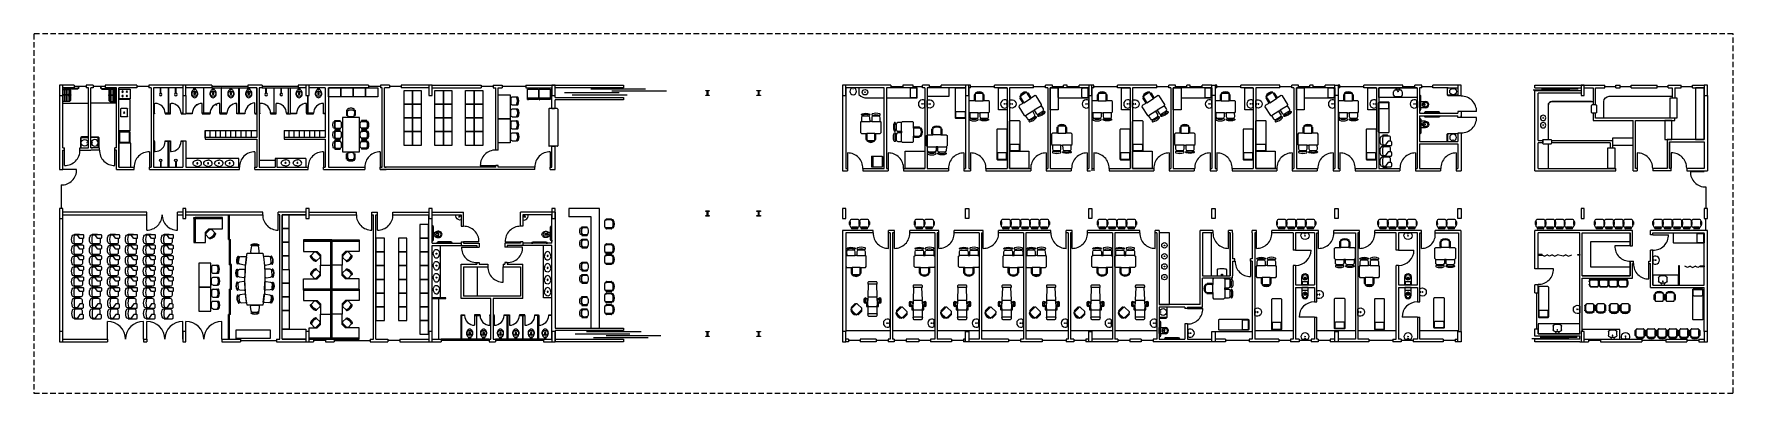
# Model space of a CAD drawing. Extents: x -1.6 to 97.8, y -3 to 18.
import ezdxf

# ---------------------------------------------------------------- set-up
doc = ezdxf.new("R2010")
doc.units = 0
doc.header["$LTSCALE"] = 0.05
doc.linetypes.add('HIDDEN', pattern=[9.525, 6.35, -3.175])
doc.layers.get('0').update_dxf_attribs({"linetype": 'CONTINUOUS'})
for name, color, linetype in [('1PAV$0$EQUIP', 20, 'CONTINUOUS'), ('ESTRUTURA', 7, 'CONTINUOUS'), ('FINO', 150, 'CONTINUOUS'), ('TRACEJADO', 152, 'HIDDEN')]:
    doc.layers.add(name, color=color, linetype=linetype)

# ---------------------------------------------------------------- blocks, each defined once
blk = doc.blocks.new('MESA_ATENDIMENTO')
for p, q in [((-0.547, 1.222), (-0.049, 1.222)), ((0.05, 1.222), (0.55, 1.222)), ((0.234, 0.522), (-0.234, 0.522)), ((-0.234, 0.471), (-0.234, 0.196)), ((0.145, 0.086), (-0.145, 0.086)), ((0.234, 0.196), (0.234, 0.471))]:
    blk.add_line(p, q)
for points in [[(-0.234, 0.522), (-0.234, 0.517), (-0.234, 0.471, 1), (-0.293, 0.471), (-0.293, 0.196, 1), (-0.234, 0.196), (-0.234, 0.151), (-0.227, 0.121, 0.424087), (-0.234, 0.086, 0.368355), (0.234, 0.086, 0.424087), (0.227, 0.121), (0.234, 0.151), (0.234, 0.196, 1), (0.293, 0.196), (0.293, 0.471, 1), (0.234, 0.471), (0.234, 0.522), (0.55, 0.522), (0.6, 0.572), (0.6, 1.172), (0.55, 1.222), (0.552, 1.239), (0.55, 1.44, 0.410206), (0.45, 1.539), (0.15, 1.539, 0.414214), (0.05, 1.439), (0.05, 1.222), (-0.049, 1.222), (-0.05, 1.44, 0.410206), (-0.15, 1.539), (-0.45, 1.539, 0.414214), (-0.55, 1.439), (-0.547, 1.222), (-0.55, 1.222), (-0.6, 1.172), (-0.6, 0.572), (-0.55, 0.522)], [(-0.526, 1.659, -0.19253), (-0.074, 1.659, -1), (-0.103, 1.585, 0.19253), (-0.496, 1.585, -1), (-0.526, 1.659)], [(0.527, 1.659, 0.19253), (0.075, 1.659, 1), (0.104, 1.585, -0.19253), (0.497, 1.585, 1), (0.527, 1.659)]]:
    blk.add_lwpolyline(points, format="xyb", close=True)
blk.add_lwpolyline([(-0.227, 0.121), (-0.205, 0.12, 0.320504), (0.205, 0.121), (0.227, 0.121)], format="xyb")
blk = doc.blocks.new('MACA')
for points in [[(-0.55, 0.9), (-0.05, 0.9, -0.414214), (0, 0.85), (0, -0.85, -0.414214), (-0.05, -0.9), (-0.55, -0.9, -0.414214), (-0.6, -0.85), (-0.6, 0.85, -0.414214)], [(-0.52, 0.87), (-0.08, 0.87, -0.414214), (-0.03, 0.82), (-0.03, 0.537, -0.414214), (-0.08, 0.487), (-0.52, 0.487, -0.414214), (-0.57, 0.537), (-0.57, 0.82, -0.414214)]]:
    blk.add_lwpolyline(points, format="xyb", close=True)
blk = doc.blocks.new('CUBA_ODONTO')
blk.add_lwpolyline([(-0.193, 0, 1.975397), (0.193, 0)], format="xyb", close=True)
for centre, radius in [((0, -0.159), 0.0225), ((0, -0.046), 0.0175)]:
    blk.add_circle(centre, radius)
blk = doc.blocks.new('WC_COMUM')
for points in [[(0.182, 0, -0.329256), (0.185, -0.004), (0.185, -0.481, -0.412623), (0, -0.665, -0.412623), (-0.185, -0.481), (-0.185, -0.129), (-0.185, -0.129), (-0.185, -0.094), (-0.185, -0.094), (-0.185, -0.004, -0.329256), (-0.182, 0), (-0.173, 0), (0, 0), (0.173, 0)], [(0, -0.606, -0.418544), (-0.122, -0.485), (-0.122, -0.406, -0.411864), (0, -0.283, -0.411864), (0.122, -0.406), (0.122, -0.485, -0.418544)], [(0, -0.455, -0.428571), (-0.04, -0.418), (-0.043, -0.378, -0.16754), (0, -0.363, -0.16754), (0.043, -0.378), (0.04, -0.418, -0.428571)]]:
    blk.add_lwpolyline(points, format="xyb", close=True)
blk.add_lwpolyline([(-0.14, 0, 0.324141), (-0.16, -0.02), (-0.16, -0.16, 0.333333), (-0.145, -0.175), (0, -0.175), (0.145, -0.175, 0.333333), (0.16, -0.16), (0.16, -0.02, 0.324141), (0.14, 0, 0.324141)], format="xyb")
blk = doc.blocks.new('CADEIRA_ODONTOLOGICA')
for p, q in [((-0.275, -0.63), (-0.275, -0.9)), ((-0.225, -0.55), (0.225, -0.55)), ((0.275, -0.9), (0.275, -0.63)), ((0.247, -1.855), (-0.247, -1.855)), ((0.225, -1.1), (-0.225, -1.1))]:
    blk.add_line(p, q)
blk.add_lwpolyline([(-0.225, -2, -0.414214), (-0.275, -1.95), (-0.275, -1.9, -0.284079), (-0.247, -1.855), (-0.275, -1.15, -0.414214), (-0.225, -1.1, -0.414214), (-0.275, -1.05), (-0.275, -0.9), (-0.285, -0.9), (-0.285, -0.98, -0.414214), (-0.305, -1), (-0.33, -1, -0.414214), (-0.35, -0.98, -1), (-0.5, -0.98), (-0.5, -0.829, -1), (-0.35, -0.829), (-0.35, -0.57, -0.414214), (-0.33, -0.55), (-0.301, -0.55, -0.484779), (-0.285, -0.57), (-0.285, -0.63), (-0.275, -0.63), (-0.275, -0.6, -0.414214), (-0.225, -0.55, -0.414214), (-0.275, -0.5), (-0.275, -0.05, -0.414214), (-0.225, 0), (0, 0), (0.225, 0, -0.414214), (0.275, -0.05), (0.275, -0.5, -0.414214), (0.225, -0.55, -0.414214), (0.275, -0.6), (0.275, -0.63), (0.285, -0.63), (0.285, -0.57, -0.484779), (0.301, -0.55), (0.33, -0.55, -0.414214), (0.35, -0.57), (0.35, -0.829, -1), (0.5, -0.829), (0.5, -0.98, -1), (0.35, -0.98, -0.414214), (0.33, -1), (0.305, -1, -0.414214), (0.285, -0.98), (0.285, -0.9), (0.275, -0.9), (0.275, -1.05, -0.414214), (0.225, -1.1, -0.414214), (0.275, -1.15), (0.247, -1.855, -0.284079), (0.275, -1.9), (0.275, -1.95, -0.414214), (0.225, -2)], format="xyb", close=True)
blk.add_lwpolyline([(-0.275, -0.1, 0.414214), (-0.225, -0.15), (0.225, -0.15, 0.414214), (0.275, -0.1)], format="xyb")
for centre, radius in [((-0.425, -0.858), 0.05), ((-0.425, -0.98), 0.05), ((0.412, -0.862), 0.05), ((0.414, -0.98), 0.05), ((0.414, -0.98), 0.025), ((0.467, -0.807), 0.025), ((0.467, -0.921), 0.025)]:
    blk.add_circle(centre, radius)
blk = doc.blocks.new('CADEIRA_ESCRITORIO')
for p, q in [((17.9, 12), (5.1, 12)), ((23, -7.4), (23, 7.4)), ((17.9, -12), (5.1, -12))]:
    blk.add_line(p, q)
blk.add_lwpolyline([(0, 9, -0.414214), (3, 12), (5.1, 12, -1), (5.1, 15), (17.9, 15, -1), (17.9, 12), (20, 12), (21.4, 11.7, -0.45197), (23, 12, -0.333333), (23, -12, -0.45197), (21.4, -11.7), (20, -12), (17.9, -12, -1), (17.9, -15), (5.1, -15, -1), (5.1, -12), (3, -12, -0.414214), (0, -9)], format="xyb", close=True)
blk.add_lwpolyline([(21.4, 11.7), (21.4, 10.5, -0.290032), (21.4, -10.5), (21.4, -11.7)], format="xyb")
blk = doc.blocks.new('CUBA_SIMPLES')
for radius in [0.16, 0.0178]:
    blk.add_circle((0, 0), radius)
blk = doc.blocks.new('WC_DEFICIENTE')
at = {"linetype": 'BYBLOCK'}
for p, q in [((0.155, -0.015), (0.155, 0)), ((0.19, -0.015), (0.19, 0)), ((1.02, -0.015), (1.02, 0)), ((1.055, -0.01), (1.055, 0)), ((0.01, -0.295), (0, -0.295)), ((0.01, -0.33), (0, -0.33)), ((0.015, -1.16), (0, -1.16)), ((0.015, -1.195), (0, -1.195))]:
    blk.add_line(p, q, dxfattribs=at)
for p, q in [((0.337, 0), (0.51, 0)), ((0.51, 0), (0.683, 0)), ((0.015, -0.33), (0.01, -0.33)), ((0.05, -1.125), (0.05, -0.365)), ((0.085, -1.125), (0.085, -0.365)), ((0.225, -0.05), (0.985, -0.05)), ((0.225, -0.085), (0.985, -0.085)), ((0.325, -0.05), (0.325, -0.004)), ((0.325, -0.355), (0.325, -0.085)), ((0.388, -0.359), (0.388, -0.28)), ((0.47, -0.292), (0.467, -0.252)), ((0.553, -0.252), (0.55, -0.292)), ((0.632, -0.28), (0.632, -0.359)), ((0.695, -0.004), (0.695, -0.05)), ((0.695, -0.085), (0.695, -0.355))]:
    blk.add_line(p, q)
for centre, radius, start, end in [((0.691, -0.004), 0.00422, 4.46392, 77.3617), ((0.015, -0.365), 0.07, 360, 94.09604), ((0.015, -0.365), 0.035, 360, 90), ((0.225, -0.015), 0.07, 180, 270), ((0.225, -0.015), 0.035, 180, 270), ((0.329, -0.004), 0.00422, 102.6383, 175.53608), ((0.51, -0.354), 0.185, 180.31097, 269.99958), ((0.511, -0.28), 0.123, 90.46388, 180.00383), ((0.509, -0.36), 0.121, 179.81284, 270.65873), ((0.51, -0.307), 0.0699, 90.20863, 128.25272), ((0.508, -0.292), 0.0376, 180.83399, 273.62836), ((0.509, -0.28), 0.123, 359.99617, 89.53612), ((0.51, -0.307), 0.0699, 51.74728, 89.79137), ((0.512, -0.292), 0.0376, 266.37164, 359.16601), ((0.51, -0.354), 0.185, 270.00042, 359.68903), ((0.511, -0.36), 0.121, 269.34127, 0.18716), ((0.985, -0.015), 0.07, 270, 4.09604), ((0.985, -0.015), 0.035, 270, 360), ((0.015, -1.125), 0.07, 270, 360), ((0.015, -1.125), 0.035, 270, 360)]:
    blk.add_arc(centre, radius, start, end)
blk = doc.blocks.new('CUBA_REDONDA')
for centre, radius in [((0, 0.168), 0.198), ((0, 0.027), 0.00884)]:
    blk.add_circle(centre, radius)
blk = doc.blocks.new('GELADEIRA')
for p, q in [((-0.275, 0), (0.275, 0)), ((-0.275, -0.05), (-0.275, 0)), ((0.275, 0), (0.275, -0.05)), ((-0.325, -0.05), (0.325, -0.05)), ((-0.325, -0.57), (-0.325, -0.05)), ((0.325, -0.57), (-0.325, -0.57)), ((0.325, -0.6), (-0.325, -0.6)), ((-0.325, -0.65), (-0.325, -0.6)), ((0.325, -0.65), (-0.325, -0.65)), ((-0.295, -0.6), (-0.295, -0.57)), ((-0.295, -0.65), (-0.295, -0.67)), ((-0.295, -0.67), (-0.275, -0.67)), ((-0.275, -0.67), (-0.275, -0.65)), ((0.295, -0.57), (0.295, -0.6)), ((0.325, -0.05), (0.325, -0.57)), ((0.325, -0.6), (0.325, -0.65))]:
    blk.add_line(p, q)
blk = doc.blocks.new('PIA_COZINHA')
for p, q in [((-0.15, 0), (0.15, 0)), ((-0.25, -0.3), (-0.25, -0.1)), ((0.15, -0.4), (-0.15, -0.4)), ((0.25, -0.1), (0.25, -0.3))]:
    blk.add_line(p, q)
for centre in [(-0.085, 0.05), (0.085, 0.05), (0, -0.086)]:
    blk.add_circle(centre, 0.02)
for centre, start, end in [((-0.15, -0.1), 90, 180), ((-0.15, -0.3), 180, 270), ((0.15, -0.1), 0, 90), ((0.15, -0.3), 270, 0)]:
    blk.add_arc(centre, 0.1, start, end)
blk = doc.blocks.new('TANQUE')
blk.add_lwpolyline([(-0.28, -0.359, 0.342862), (-0.257, -0.388, 0.062239), (0, -0.42, 0.062209), (0.257, -0.388, 0.343429), (0.28, -0.359), (0.28, -0.004, 0.414214), (0.276, 0), (-0.276, 0, 0.414214), (-0.28, -0.004), (-0.28, -0.359)], format="xyb")
blk.add_circle((0, -0.073), 0.035)
blk = doc.blocks.new('INF$0$CADEIRAAUDITORIO')
for points in [[(-0.255, -0.162), (-0.275, -0.162, 0.414214), (-0.305, -0.192), (-0.305, -0.439, 0.256287), (-0.291, -0.465)], [(-0.041, -0.632), (0.165, -0.632, 0.414214), (0.265, -0.532), (0.265, -0.131, 0.310055), (0.201, -0.037, 0.180153), (-0.189, -0.033, 0.316474), (-0.255, -0.127), (-0.255, -0.355)], [(0.265, -0.469), (0.285, -0.469, 0.414214), (0.315, -0.439), (0.315, -0.192, 0.414214), (0.285, -0.162), (0.265, -0.162)]]:
    blk.add_lwpolyline(points, format="xyb")
blk.add_lwpolyline([(-0.091, -0.696, 0.414214), (-0.041, -0.646), (-0.041, -0.486), (-0.216, -0.36, 0.579145), (-0.291, -0.403), (-0.291, -0.646, 0.414214), (-0.241, -0.696)], format="xyb", close=True)
blk.add_arc((0.005, -1.119), 0.97, 75.84196, 104.15804)
blk = doc.blocks.new('INF$0$CADEIRA')
for p, q in [((-0.08, 0.347), (-0.08, 0.379)), ((-0.08, 0.08), (-0.08, 0.312)), ((0, 0), (0.3, 0)), ((0.38, 0.347), (0.38, 0.379)), ((0.38, 0.08), (0.38, 0.312))]:
    blk.add_line(p, q)
for centre, radius, start, end in [((-0.04, 0.379), 0.04, 114.39617, 180), ((0.15, -0.04), 0.45, 59.26213, 120.73787), ((-0.06, 0.312), 0.02, 120.81016, 180), ((0, 0.08), 0.08, 180, 270), ((0.15, -0.04), 0.43, 59.18984, 120.81016), ((0.15, -0.04), 0.5, 65.60383, 114.39617), ((0.3, 0.08), 0.08, 270, 0), ((0.34, 0.379), 0.04, 0, 65.60383), ((0.36, 0.312), 0.02, 0, 59.18984)]:
    blk.add_arc(centre, radius, start, end)
blk = doc.blocks.new('INF$0$ESTACAO2_160X80')
blk.add_lwpolyline([(0, 0.7), (1.4, 0.7), (1.4, 0), (0, 0)], close=True)
blk.add_blockref('INF$0$CADEIRA', (0.2, 0.75))
at = {"xscale": -1}
blk.add_blockref('INF$0$CADEIRA', (1.2, 0.75), dxfattribs=at)
blk = doc.blocks.new('INF$0$EST_01_-_B1')
for points in [[(0, 1.67), (-0.07, 1.67), (-0.07, 0.07), (0, 0.07)], [(-0.07, 0.07), (0, 0.07), (0, 0), (-0.07, 0)], [(1.4, 0), (1.4, 0.07), (0, 0.07), (0, 0)]]:
    blk.add_lwpolyline(points, close=True)
blk.add_lwpolyline([(0.6, 1.67), (0, 1.67), (0, 0.07), (1.4, 0.07), (1.4, 0.67), (0.8, 0.67), (0.6, 0.87), (0.6, 1.67)])
at = {"extrusion": (0, 0, -1), "zscale": -1, "rotation": 45.00000000000007}
blk.add_blockref('INF$0$CADEIRA', (-0.856, 0.714), dxfattribs=at)
blk = doc.blocks.new('P02254')
for p, q in [((-0.27, 0.53), (-0.32, 0.53)), ((-0.32, 0.53), (-0.32, 0.14)), ((-0.27, 0.14), (-0.32, 0.14)), ((-0.27, 0.53), (-0.27, 0.14)), ((-0.05, 0.55), (-0.05, 0.57)), ((0.05, 0.55), (0.05, 0.57)), ((0.27, 0.53), (0.27, 0.14)), ((0.27, 0.53), (0.32, 0.53)), ((0.27, 0.14), (0.32, 0.14)), ((0.32, 0.53), (0.32, 0.14))]:
    blk.add_line(p, q)
blk.add_lwpolyline([(-0.14, 0.54, 0.340817), (-0.25, 0.43, 0.05523), (-0.24, 0.15, 0.328643), (-0.16, 0.06, 0.09095), (0.16, 0.06, 0.328643), (0.24, 0.15, 0.05523), (0.25, 0.43, 0.340817), (0.14, 0.54, 0.077917)], format="xyb", close=True)
blk.add_lwpolyline([(-0.05, 0.57, 0.100785), (-0.2, 0.53, -0.49505), (-0.23, 0.54), (-0.24, 0.61, -0.365963), (-0.23, 0.63, -0.0944), (0, 0.68, -0.0944), (0.23, 0.63, -0.365963), (0.24, 0.61), (0.23, 0.54, -0.49505), (0.2, 0.53, 0.100785), (0.05, 0.57, 0.100785)], format="xyb")
blk.add_arc((0, 0.02), 0.547, 84.7595, 95.2405)
blk = doc.blocks.new('2PAV$0$ARMARIO160')
blk.add_lwpolyline([(0, 0), (0.8, 0), (0.8, 0.5), (0, 0.5)], close=True)
blk = doc.blocks.new('1PAV$0$CADEIRA')
for p, q in [((-0.08, 0.347), (-0.08, 0.379)), ((-0.08, 0.08), (-0.08, 0.312)), ((0, 0), (0.3, 0)), ((0.38, 0.347), (0.38, 0.379)), ((0.38, 0.08), (0.38, 0.312))]:
    blk.add_line(p, q)
for centre, radius, start, end in [((-0.04, 0.379), 0.04, 114.39617, 180), ((0.15, -0.04), 0.45, 59.26213, 120.73787), ((-0.06, 0.312), 0.02, 120.81016, 180), ((0, 0.08), 0.08, 180, 270), ((0.15, -0.04), 0.43, 59.18984, 120.81016), ((0.15, -0.04), 0.5, 65.60383, 114.39617), ((0.3, 0.08), 0.08, 270, 0), ((0.34, 0.379), 0.04, 0, 65.60383), ((0.36, 0.312), 0.02, 0, 59.18984)]:
    blk.add_arc(centre, radius, start, end)
blk = doc.blocks.new('1PAV$0$ESTACAO1_140X160')
blk.add_lwpolyline([(-0.6, 1.4), (0, 1.4), (0, 0), (-1.6, 0), (-1.6, 0.6), (-0.8, 0.6), (-0.6, 0.8), (-0.6, 1.4)])
for points in [[(0, 0), (0, 1.4), (0.07, 1.4), (0.07, 0)], [(-1.6, -0.07), (-1.6, 0), (0, 0), (0, -0.07)], [(0.07, 0), (0.07, -0.07), (0, -0.07), (0, 0)]]:
    blk.add_lwpolyline(points, close=True)
at = {"extrusion": (0, 0, -1), "xscale": -1, "zscale": -1, "rotation": 314.9999999999999}
blk.add_blockref('1PAV$0$CADEIRA', (0.856, 0.644), dxfattribs=at)
blk = doc.blocks.new('1PAV$0$BACIACOMUM_50')
at = {"color": 0, "linetype": 'BYBLOCK'}
for points in [[(0.081, -0.082, 0.059368), (0.138, -0.132, 0.082654), (0.238, -0.178, 0.104255), (0.338, -0.186, 0.107708), (0.438, -0.153, 0.088187), (0.508, -0.09, 0.163426), (0.538, 0, 0.163426), (0.508, 0.09, 0.088187), (0.438, 0.153, 0.107708), (0.338, 0.186, 0.104255), (0.238, 0.178, 0.082654), (0.138, 0.132, 0.059368), (0.081, 0.082, 0.207706), (0.078, 0.074), (0.078, 0.069), (0.078, 0.062), (0.02, 0.062, 0.402093), (0.008, 0.052), (0.008, 0), (0.008, -0.052, 0.402093), (0.02, -0.062), (0.078, -0.062), (0.078, -0.069), (0.078, -0.074, 0.207706)], [(0.16, 0, -0.268395), (0.238, 0.133, -0.179674), (0.338, 0.151, -0.170707), (0.428, 0.1, -0.179561), (0.465, 0, -0.179561), (0.428, -0.1, -0.170707), (0.338, -0.151, -0.179674), (0.238, -0.134, -0.268395)], [(0.35, -0.03, 0.183333), (0.35, 0.03, 0.302776), (0.328, 0.044), (0.232, 0.044, 0.370787), (0.232, -0.045), (0.328, -0.045, 0.302776)]]:
    blk.add_lwpolyline(points, format="xyb", close=True, dxfattribs=at)
for points in [[(0.078, 0.062), (0.078, 0)], [(0.078, -0.062), (0.078, 0)]]:
    blk.add_lwpolyline(points, dxfattribs=at)
blk = doc.blocks.new('1PAV$0$CUBA-OVAL_50')
for points in [[(0.068, 0, -0.145827), (0.116, 0.168, -0.090827), (0.161, 0.22, -0.12568), (0.235, 0.248, -0.221372), (0.356, 0.206, -0.186059), (0.433, 0, -0.186059)], [(0.068, 0, 0.145827), (0.116, -0.168, 0.090827), (0.161, -0.22, 0.12568), (0.235, -0.248, 0.221372), (0.356, -0.206, 0.186059), (0.433, 0, 0.186059)]]:
    blk.add_lwpolyline(points, format="xyb")
blk.add_circle((0.25, 0), 0.0305)
blk = doc.blocks.new('INF$0$LAV')
for points in [[(0, -0.305), (0, 0), (0.305, 0)], [(0.305, 0), (0.313, -0.085), (0.288, -0.17), (0.237, -0.237), (0.169, -0.288), (0.084, -0.305), (0, -0.305)], [(0.034, -0.068), (0.025, -0.051), (0.025, -0.034), (0.034, -0.025), (0.053, -0.019), (0.068, -0.025)], [(0.034, -0.068), (0.059, -0.093)], [(0.059, -0.093), (0.127, -0.136)], [(0.068, -0.025), (0.144, -0.127)], [(0.144, -0.127), (0.144, -0.136), (0.135, -0.144), (0.127, -0.136)]]:
    blk.add_lwpolyline(points)
blk = doc.blocks.new('INF$0$BACIACOMUM_50')
at = {"color": 0, "linetype": 'BYBLOCK'}
for points in [[(0.081, -0.082, 0.059368), (0.138, -0.132, 0.082654), (0.238, -0.178, 0.104255), (0.338, -0.186, 0.107708), (0.438, -0.153, 0.088187), (0.508, -0.09, 0.163426), (0.538, 0, 0.163426), (0.508, 0.09, 0.088187), (0.438, 0.153, 0.107708), (0.338, 0.186, 0.104255), (0.238, 0.178, 0.082654), (0.138, 0.132, 0.059368), (0.081, 0.082, 0.207706), (0.078, 0.074), (0.078, 0.069), (0.078, 0.062), (0.02, 0.062, 0.402093), (0.008, 0.052), (0.008, 0), (0.008, -0.052, 0.402093), (0.02, -0.062), (0.078, -0.062), (0.078, -0.069), (0.078, -0.074, 0.207706)], [(0.16, 0, -0.268395), (0.238, 0.133, -0.179674), (0.338, 0.151, -0.170707), (0.428, 0.1, -0.179561), (0.465, 0, -0.179561), (0.428, -0.1, -0.170707), (0.338, -0.151, -0.179674), (0.238, -0.133, -0.268395)], [(0.35, -0.03, 0.183333), (0.35, 0.03, 0.302776), (0.328, 0.044), (0.232, 0.044, 0.370787), (0.232, -0.044), (0.328, -0.044, 0.302776)]]:
    blk.add_lwpolyline(points, format="xyb", close=True, dxfattribs=at)
for points in [[(0.078, 0.062), (0.078, 0)], [(0.078, -0.062), (0.078, 0)]]:
    blk.add_lwpolyline(points, dxfattribs=at)
blk = doc.blocks.new('INF$0$BARRADEFIC')
for p, q in [((-0.94, 0), (-0.865, 0)), ((-0.94, -0.005), (-0.94, 0)), ((-0.865, 0), (-0.865, -0.005)), ((-0.075, 0), (0, 0)), ((-0.075, 0), (-0.075, -0.005)), ((0, -0.005), (0, 0)), ((-0.865, -0.005), (-0.94, -0.005)), ((-0.84, -0.045), (-0.1, -0.045)), ((-0.84, -0.08), (-0.1, -0.08)), ((-0.075, -0.005), (0, -0.005))]:
    blk.add_line(p, q)
for centre, radius, start, end in [((-0.84, 0), 0.08, 183.58332, 270), ((-0.84, 0), 0.045, 186.37937, 270), ((-0.1, 0), 0.045, 270, 353.62063), ((-0.1, 0), 0.08, 270, 356.41668)]:
    blk.add_arc(centre, radius, start, end)
blk = doc.blocks.new('3PAV$0$CHUV1-S')
for p, q in [((0.327, 0.015), (0, 0.015)), ((0.327, -0.015), (0, -0.015))]:
    blk.add_line(p, q)
blk.add_circle((0.4, 0), 0.075)
blk = doc.blocks.new('M-CADE6')
for points in [[(-0.236, 0.088, -0.170598), (-0.253, 0.155), (-0.23, 0.416, -0.389031), (-0.127, 0.51), (0.127, 0.51, -0.389031), (0.23, 0.416), (0.253, 0.155, -0.170598), (0.236, 0.088)], [(0.234, 0.562, -0.421716), (0.237, 0.547), (0.23, 0.536, -0.406514), (0.215, 0.533, 0.29498), (-0.215, 0.533, -0.406514), (-0.23, 0.536), (-0.237, 0.547, -0.421716), (-0.234, 0.562, -0.295423)]]:
    blk.add_lwpolyline(points, format="xyb", close=True)
blk = doc.blocks.new('INF$0$CC-04')
at = {"color": 0, "linetype": 'BYBLOCK'}
for p, q in [((-0.22, 0), (0.22, 0)), ((-0.25, -0.03), (-0.25, -0.37)), ((-0.22, -0.4), (0.22, -0.4)), ((0.25, -0.03), (0.25, -0.37))]:
    blk.add_line(p, q, dxfattribs=at)
blk.add_circle((0, -0.2), 0.0386, dxfattribs=at)
for centre, start, end in [((-0.22, -0.03), 90, 180), ((-0.22, -0.37), 180, 270), ((0.22, -0.03), 0, 90), ((0.22, -0.37), 270, 0)]:
    blk.add_arc(centre, 0.03, start, end, dxfattribs=at)
blk = doc.blocks.new('INF$0$FOG-4B-S')
blk.add_lwpolyline([(-0.2825, -0.64), (0.2825, -0.64), (0.2825, 0), (-0.2825, 0)], close=True)
for centre in [(-0.13, -0.195), (-0.13, -0.445), (0.13, -0.195), (0.13, -0.445)]:
    blk.add_circle(centre, 0.04)
blk = doc.blocks.new('INF$0$GEL340-S')
for p, q in [((-0.3015, 0), (0.3015, 0)), ((0.3015, 0), (0.3015, -0.572)), ((-0.3015, 0), (-0.3015, -0.572)), ((-0.3015, -0.572), (0.3015, -0.572)), ((-0.3015, -0.582), (0.3015, -0.582)), ((-0.3015, -0.582), (-0.3015, -0.602)), ((-0.2915, -0.612), (0.2915, -0.612)), ((0.3015, -0.582), (0.3015, -0.602))]:
    blk.add_line(p, q)
for centre, start, end in [((-0.2915, -0.602), 180, 270), ((0.2915, -0.602), 270, 360)]:
    blk.add_arc(centre, 0.01, start, end)
blk = doc.blocks.new('*X296')
at = {"layer": 'FINO'}
for p, q in [((2.858, 14.76), (2.858, 14.06)), ((2.953, 14.76), (2.953, 14.06)), ((3.048, 14.76), (3.048, 14.06)), ((3.143, 14.76), (3.143, 14.06))]:
    blk.add_line(p, q, dxfattribs=at)
blk = doc.blocks.new('*X297')
at = {"layer": 'FINO'}
for p, q in [((0.095, 14.76), (0.095, 14.06)), ((0.191, 14.76), (0.191, 14.06)), ((0.286, 14.76), (0.286, 14.06)), ((0.381, 14.76), (0.381, 14.06)), ((0.476, 14.76), (0.476, 14.061))]:
    blk.add_line(p, q, dxfattribs=at)

msp = doc.modelspace()

# ---------------------------------------------------------------- linework, layer by layer
for p, q in [((0.759, 15), (0.095, 15)), ((0.759, 15), (0.759, 14.86)), ((1.459, 15), (1.459, 14.86)), ((1.868, 15), (1.459, 15)), ((1.868, 15), (1.868, 14.86)), ((2.568, 15), (2.568, 14.86)), ((4.422, 15), (2.568, 15)), ((4.422, 15), (4.422, 14.86)), ((7.105, 15), (5.122, 15)), ((5.122, 15), (5.122, 14.86)), ((8.808, 15), (7.295, 15)), ((8.808, 15), (8.808, 14.86)), ((10.908, 15), (10.908, 14.86)), ((11.763, 15), (10.908, 15)), ((11.763, 15), (11.763, 14.86)), ((13.863, 15), (13.863, 14.86)), ((17.97, 15), (13.863, 15)), ((17.97, 15), (17.97, 14.86)), ((18.67, 15), (18.67, 14.86)), ((19.193, 15), (18.67, 15)), ((19.193, 15), (19.193, 14.86)), ((21.505, 15), (19.893, 15)), ((19.893, 15), (19.893, 14.86)), ((21.695, 15), (24.566, 15)), ((24.566, 15), (24.566, 14.86)), ((25.266, 15), (25.266, 14.86)), ((25.266, 15), (25.784, 15)), ((25.784, 15), (25.784, 14.86)), ((27.184, 15), (27.184, 14.86)), ((27.184, 15), (28.895, 15)), ((28.895, 14.283), (28.895, 15)), ((48.535, 15), (48.135, 15)), ((48.535, 15), (48.535, 14.86)), ((49.835, 15), (49.235, 15)), ((49.235, 15), (49.235, 14.86)), ((49.835, 14.86), (49.835, 15)), ((50.389, 14.86), (50.389, 15)), ((50.789, 15), (50.389, 15)), ((50.789, 14.86), (50.789, 15)), ((51.475, 14.86), (51.475, 15)), ((53.095, 15), (51.475, 15)), ((53.195, 15), (53.095, 15)), ((53.195, 14.86), (53.195, 15)), ((54.595, 14.86), (54.595, 15)), ((56.883, 15), (54.595, 15)), ((56.883, 14.86), (56.883, 15)), ((57.583, 14.86), (57.583, 15)), ((57.983, 15), (57.583, 15)), ((57.983, 14.86), (57.983, 15)), ((58.638, 14.86), (58.638, 15)), ((58.838, 15), (58.638, 15)), ((58.838, 14.86), (58.838, 15)), ((60.105, 15), (59.538, 15)), ((59.538, 14.86), (59.538, 15)), ((60.395, 15), (60.295, 15)), ((60.395, 14.86), (60.395, 15)), ((61.795, 14.86), (61.795, 15)), ((64.083, 15), (61.795, 15)), ((64.083, 14.86), (64.083, 15)), ((64.783, 14.86), (64.783, 15)), ((65.183, 15), (64.783, 15)), ((65.183, 14.86), (65.183, 15)), ((65.838, 14.86), (65.838, 15)), ((66.038, 15), (65.838, 15)), ((66.038, 14.86), (66.038, 15)), ((67.305, 15), (66.738, 15)), ((66.738, 14.86), (66.738, 15)), ((67.595, 15), (67.495, 15)), ((67.595, 14.86), (67.595, 15)), ((68.995, 14.86), (68.995, 15)), ((71.283, 15), (68.995, 15)), ((71.283, 14.86), (71.283, 15)), ((71.983, 14.86), (71.983, 15)), ((72.383, 15), (71.983, 15)), ((72.383, 14.86), (72.383, 15)), ((73.038, 14.86), (73.038, 15)), ((73.238, 15), (73.038, 15)), ((73.238, 14.86), (73.238, 15)), ((74.505, 15), (73.938, 15)), ((73.938, 14.86), (73.938, 15)), ((74.795, 15), (74.695, 15)), ((74.795, 14.86), (74.795, 15)), ((76.195, 14.86), (76.195, 15)), ((78.483, 15), (76.195, 15)), ((78.483, 14.86), (78.483, 15)), ((79.183, 14.86), (79.183, 15)), ((79.583, 15), (79.183, 15)), ((79.583, 14.86), (79.583, 15)), ((80.238, 14.86), (80.238, 15)), ((81.138, 15), (80.238, 15)), ((81.705, 15), (81.138, 15)), ((86.205, 15), (90.289, 15)), ((86.205, 14.86), (86.205, 15)), ((90.289, 14.86), (90.289, 15)), ((90.944, 14.86), (90.944, 15)), ((90.944, 15), (91.189, 15)), ((91.189, 14.86), (91.189, 15)), ((91.844, 14.86), (91.844, 15)), ((91.844, 15), (93.355, 15)), ((93.355, 14.86), (93.355, 15)), ((94.01, 14.86), (94.01, 15)), ((94.01, 15), (94.765, 15)), ((94.765, 14.86), (94.765, 15)), ((95.42, 14.86), (95.42, 15)), ((95.42, 15), (96.105, 15)), ((-0.095, 14.6), (-0.095, 10.07)), ((0.759, 14.86), (0.095, 14.86)), ((0.095, 11.35), (0.095, 14.6)), ((1.595, 14.86), (1.459, 14.86)), ((1.595, 11.35), (1.595, 14.86)), ((1.735, 11.35), (1.735, 14.86)), ((1.868, 14.86), (1.735, 14.86)), ((2.357, 14.86), (2.282, 14.86)), ((3.235, 14.86), (2.568, 14.86)), ((3.235, 11.35), (3.235, 14.86)), ((3.375, 10.21), (3.375, 14.86)), ((4.422, 14.86), (3.375, 14.86)), ((5.263, 14.86), (5.122, 14.86)), ((5.263, 14.86), (5.263, 10.21)), ((7.105, 14.86), (5.403, 14.86)), ((5.403, 14.86), (5.403, 10.21)), ((7.105, 14.4), (7.105, 13.32)), ((8.808, 14.86), (7.295, 14.86)), ((7.295, 14.4), (7.295, 13.32)), ((11.432, 14.86), (10.908, 14.86)), ((11.432, 14.86), (11.432, 11.94)), ((11.432, 13.36), (11.432, 14.86)), ((11.572, 14.86), (11.572, 10.21)), ((11.763, 14.86), (11.572, 14.86)), ((13.274, 14.86), (13.274, 13.32)), ((13.414, 13.32), (13.414, 14.86)), ((14.305, 14.86), (13.863, 14.86)), ((15.444, 14.86), (14.495, 14.86)), ((15.444, 14.86), (15.444, 11.94)), ((17.97, 14.86), (15.634, 14.86)), ((18.765, 14.86), (18.67, 14.86)), ((18.765, 14.86), (18.67, 14.86)), ((18.765, 10.21), (18.765, 14.86)), ((18.905, 10.21), (18.905, 14.86)), ((19.193, 14.86), (18.905, 14.86)), ((21.505, 14.86), (19.893, 14.86)), ((21.695, 14.86), (24.566, 14.86)), ((25.266, 14.86), (25.415, 14.86)), ((25.415, 11.21), (25.415, 14.86)), ((25.555, 14.86), (25.784, 14.86)), ((25.555, 11.21), (25.555, 14.86)), ((27.184, 14.86), (28.705, 14.86)), ((28.705, 13.635), (28.705, 14.86)), ((28.895, 13.635), (28.895, 14.143)), ((48.275, 14.86), (48.275, 10.14)), ((48.535, 14.86), (48.275, 14.86)), ((49.835, 14.86), (49.235, 14.86)), ((50.519, 14.86), (50.389, 14.86)), ((50.519, 14.86), (50.519, 10.14)), ((50.659, 14.86), (50.659, 10.14)), ((50.789, 14.86), (50.659, 14.86)), ((52.905, 14.86), (51.475, 14.86)), ((52.905, 14.86), (52.905, 10.14)), ((53.095, 14.86), (53.095, 10.14)), ((53.195, 14.86), (53.095, 14.86)), ((55.332, 14.86), (54.595, 14.86)), ((55.332, 14.86), (55.332, 10.14)), ((55.472, 14.86), (55.472, 10.14)), ((56.883, 14.86), (55.472, 14.86)), ((57.713, 14.86), (57.583, 14.86)), ((57.713, 14.86), (57.713, 10.14)), ((57.853, 14.86), (57.853, 10.14)), ((57.983, 14.86), (57.853, 14.86)), ((58.838, 14.86), (58.638, 14.86)), ((60.105, 14.86), (59.538, 14.86)), ((60.105, 14.86), (60.105, 10.14)), ((60.295, 14.86), (60.295, 10.14)), ((60.395, 14.86), (60.295, 14.86)), ((60.295, 14.4), (60.295, 10)), ((62.532, 14.86), (61.795, 14.86)), ((62.532, 14.86), (62.532, 10.14)), ((62.672, 14.86), (62.672, 10.14)), ((64.083, 14.86), (62.672, 14.86)), ((64.913, 14.86), (64.783, 14.86)), ((64.913, 14.86), (64.913, 10.14)), ((65.053, 14.86), (65.053, 10.14)), ((65.183, 14.86), (65.053, 14.86)), ((66.038, 14.86), (65.838, 14.86)), ((67.305, 14.86), (66.738, 14.86)), ((67.305, 14.86), (67.305, 10.14)), ((67.495, 14.86), (67.495, 10.14)), ((67.595, 14.86), (67.495, 14.86)), ((67.495, 14.4), (67.495, 10.14)), ((69.732, 14.86), (68.995, 14.86)), ((69.732, 14.86), (69.732, 10.14)), ((69.872, 14.86), (69.872, 10.14)), ((71.283, 14.86), (69.872, 14.86)), ((72.113, 14.86), (71.983, 14.86)), ((72.113, 14.86), (72.113, 10.14)), ((72.253, 14.86), (72.253, 10.14)), ((72.383, 14.86), (72.253, 14.86)), ((73.238, 14.86), (73.038, 14.86)), ((74.505, 14.86), (73.938, 14.86)), ((74.505, 14.86), (74.505, 10.14)), ((74.505, 14.86), (74.505, 10.14)), ((74.695, 14.86), (74.695, 10.14)), ((74.795, 14.86), (74.695, 14.86)), ((76.932, 14.86), (76.195, 14.86)), ((76.932, 14.86), (76.932, 10.14)), ((77.072, 14.86), (77.072, 10.14)), ((78.483, 14.86), (77.072, 14.86)), ((79.313, 14.86), (79.183, 14.86)), ((79.313, 14.86), (79.313, 10.14)), ((79.453, 14.86), (79.453, 13.36)), ((79.583, 14.86), (79.453, 14.86)), ((81.138, 14.86), (80.238, 14.86)), ((81.138, 14.86), (81.705, 14.86)), ((81.705, 14.86), (81.69, 14.86)), ((81.895, 14.39), (81.705, 14.39)), ((81.895, 14.4), (81.895, 14.36)), ((86.205, 14.86), (88.905, 14.86)), ((86.205, 10), (86.205, 14.67)), ((88.905, 14.67), (86.205, 14.67)), ((86.395, 11.775), (86.395, 14.53)), ((88.905, 14.53), (86.395, 14.53)), ((89.095, 14.86), (89.605, 14.86)), ((89.745, 14.86), (90.289, 14.86)), ((90.944, 14.86), (91.189, 14.86)), ((91.844, 14.86), (93.355, 14.86)), ((94.01, 14.86), (94.245, 14.86)), ((94.245, 14.86), (94.245, 14.265)), ((94.245, 14.265), (94.385, 14.265)), ((94.385, 14.86), (94.385, 14.265)), ((94.385, 14.86), (94.765, 14.86)), ((95.42, 14.86), (96.105, 14.86)), ((96.105, 12.92), (96.105, 14.4)), ((96.105, 14.4), (96.105, 11.83)), ((96.295, 14.4), (96.295, 10)), ((7.105, 13.32), (7.295, 13.32)), ((13.274, 13.32), (13.414, 13.32)), ((28.705, 13.635), (28.845, 13.635)), ((79.453, 13.36), (81.705, 13.36)), ((79.453, 13.22), (81.705, 13.22)), ((79.453, 13.22), (79.453, 11.72)), ((81.705, 13.46), (81.705, 13.36)), ((81.895, 13.46), (81.705, 13.46)), ((81.705, 13.12), (81.705, 13.22)), ((81.895, 13.12), (81.705, 13.12)), ((81.895, 13.46), (81.895, 13.12)), ((81.895, 13.12), (81.895, 13.22)), ((89.745, 13.366), (89.605, 13.366)), ((89.605, 13.366), (89.605, 12.93)), ((89.605, 12.93), (89.745, 12.93)), ((89.745, 13.07), (89.745, 13.366)), ((92.095, 13.07), (89.745, 13.07)), ((89.745, 12.93), (89.745, 12.93)), ((89.745, 12.93), (91.955, 12.93)), ((91.955, 10), (91.955, 12.93)), ((94.199, 13.07), (94.199, 13.07)), ((81.895, 12.19), (81.705, 12.19)), ((81.705, 12.19), (81.705, 11.72)), ((81.895, 12.22), (81.895, 10)), ((0.095, 11.35), (0.195, 11.35)), ((0.095, 10.07), (0.095, 11.21)), ((0.095, 11.21), (0.195, 11.21)), ((0.195, 11.21), (0.195, 11.35)), ((0.195, 11.21), (0.195, 11.35)), ((1.095, 11.21), (1.095, 11.35)), ((1.095, 11.35), (1.595, 11.35)), ((1.095, 11.21), (1.095, 11.35)), ((1.095, 11.21), (1.595, 11.21)), ((1.595, 11.21), (1.735, 11.21)), ((1.595, 11.21), (1.595, 11.21)), ((2.235, 11.35), (1.735, 11.35)), ((1.735, 11.35), (1.835, 11.35)), ((1.735, 11.21), (1.735, 11.21)), ((2.235, 11.21), (1.735, 11.21)), ((2.235, 11.21), (2.235, 11.35)), ((2.235, 11.21), (2.235, 11.35)), ((3.135, 11.21), (3.135, 11.35)), ((3.235, 11.35), (3.135, 11.35)), ((3.135, 11.21), (3.135, 11.35)), ((3.235, 11.21), (3.135, 11.21)), ((3.235, 10.07), (3.235, 11.21)), ((7.105, 11.75), (7.105, 10.21)), ((7.295, 11.75), (7.295, 10.21)), ((11.432, 11.85), (11.432, 10.21)), ((15.444, 11.85), (15.444, 10.21)), ((25.555, 11.21), (25.415, 11.21)), ((28.705, 10.21), (28.705, 11.435)), ((28.705, 11.435), (28.845, 11.435)), ((28.895, 10.07), (28.895, 11.435)), ((79.453, 11.72), (81.705, 11.72)), ((79.453, 11.58), (81.705, 11.58)), ((79.453, 11.58), (79.453, 10.14)), ((81.705, 11.58), (81.705, 10.14)), ((86.395, 11.775), (86.67, 11.775)), ((86.395, 10.14), (86.395, 11.635)), ((86.67, 11.635), (86.395, 11.635)), ((86.67, 11.775), (86.67, 11.635)), ((87.17, 11.775), (87.17, 11.635)), ((87.17, 11.775), (90.745, 11.775)), ((90.605, 11.635), (87.17, 11.635)), ((90.605, 11.635), (90.605, 11.34)), ((90.605, 11.34), (90.745, 11.34)), ((90.745, 11.775), (90.745, 11.34)), ((93.945, 11.83), (93.945, 10.14)), ((94.385, 11.69), (96.105, 11.69)), ((-0.095, 10.07), (0.095, 10.07)), ((3.235, 10.07), (4.263, 10.07)), ((3.375, 10.21), (4.263, 10.21)), ((4.263, 10.07), (4.263, 10.21)), ((5.163, 10.07), (5.163, 10.21)), ((5.163, 10.21), (5.263, 10.21)), ((5.163, 10.07), (10.432, 10.07)), ((5.403, 10.21), (7.105, 10.21)), ((7.295, 10.21), (10.432, 10.21)), ((10.432, 10.07), (10.432, 10.21)), ((11.332, 10.07), (11.332, 10.21)), ((11.332, 10.21), (11.432, 10.21)), ((11.332, 10.07), (14.444, 10.07)), ((11.572, 10.21), (12.514, 10.21)), ((12.514, 10.708), (12.514, 10.21)), ((12.604, 10.708), (12.514, 10.708)), ((12.604, 10.708), (12.604, 10.21)), ((12.604, 10.21), (14.444, 10.21)), ((14.444, 10.07), (14.444, 10.21)), ((15.344, 10.07), (15.344, 10.21)), ((15.344, 10.21), (15.444, 10.21)), ((15.344, 10.07), (17.765, 10.07)), ((18.665, 10.07), (18.665, 10.21)), ((18.665, 10.21), (18.765, 10.21)), ((18.765, 10.21), (18.665, 10.21)), ((18.665, 10.07), (19.005, 10.07)), ((27.705, 10.07), (18.665, 10.07)), ((18.905, 10.21), (19.005, 10.21)), ((25.415, 10.21), (18.905, 10.21)), ((25.555, 10.31), (25.415, 10.31)), ((25.415, 10.21), (25.415, 10.31)), ((25.555, 10.21), (25.555, 10.31)), ((27.705, 10.21), (25.555, 10.21)), ((27.705, 10.07), (27.705, 10.21)), ((28.605, 10.07), (28.605, 10.21)), ((28.605, 10.21), (28.705, 10.21)), ((28.605, 10.07), (28.895, 10.07)), ((45.995, 10.14), (45.995, 10)), ((46.895, 10.14), (46.895, 10)), ((48.135, 10), (48.375, 10)), ((48.275, 10.14), (48.375, 10.14)), ((48.375, 10.14), (48.375, 10)), ((49.275, 10.14), (49.275, 10)), ((49.275, 10.14), (50.519, 10.14)), ((49.275, 10), (51.905, 10)), ((50.659, 10.14), (51.905, 10.14)), ((51.905, 10.14), (51.905, 10)), ((52.805, 10.14), (52.805, 10)), ((52.805, 10.14), (52.905, 10.14)), ((52.805, 10), (53, 10)), ((53, 10), (53.195, 10)), ((53.095, 10.14), (53.195, 10.14)), ((53.195, 10.14), (53.195, 10)), ((54.095, 10.14), (54.095, 10)), ((54.095, 10.14), (55.332, 10.14)), ((54.095, 10), (56.713, 10)), ((55.472, 10.14), (56.713, 10.14)), ((56.713, 10.14), (56.713, 10)), ((57.613, 10.14), (57.613, 10)), ((57.613, 10.14), (57.713, 10.14)), ((57.613, 10), (59.075, 10)), ((57.853, 10.14), (59.075, 10.14)), ((59.075, 10.14), (59.075, 10)), ((60.005, 10.14), (60.005, 10)), ((60.005, 10.14), (60.105, 10.14)), ((60.005, 10), (60.2, 10)), ((60.295, 10.14), (60.395, 10.14)), ((60.395, 10.14), (60.395, 10)), ((61.295, 10.14), (61.295, 10)), ((61.295, 10.14), (62.532, 10.14)), ((61.295, 10), (63.913, 10)), ((62.672, 10.14), (63.913, 10.14)), ((63.913, 10.14), (63.913, 10)), ((64.813, 10.14), (64.813, 10)), ((64.813, 10.14), (64.913, 10.14)), ((64.813, 10), (66.275, 10)), ((65.053, 10.14), (66.275, 10.14)), ((66.275, 10.14), (66.275, 10)), ((67.205, 10.14), (67.205, 10)), ((67.205, 10.14), (67.305, 10.14)), ((67.205, 10), (67.595, 10)), ((67.495, 10.14), (67.595, 10.14)), ((67.595, 10.14), (67.595, 10)), ((68.495, 10.14), (68.495, 10)), ((68.495, 10.14), (69.732, 10.14)), ((68.495, 10), (71.113, 10)), ((69.872, 10.14), (71.113, 10.14)), ((71.113, 10.14), (71.113, 10)), ((72.013, 10.14), (72.013, 10)), ((72.013, 10.14), (72.113, 10.14)), ((72.013, 10), (73.475, 10)), ((72.253, 10.14), (73.475, 10.14)), ((73.475, 10.14), (73.475, 10)), ((74.405, 10.14), (74.405, 10)), ((74.405, 10.14), (74.505, 10.14)), ((74.405, 10), (74.795, 10)), ((74.695, 10.14), (74.795, 10.14)), ((74.795, 10.14), (74.795, 10)), ((75.695, 10.14), (75.695, 10)), ((75.695, 10.14), (76.932, 10.14)), ((75.695, 10), (78.313, 10)), ((77.072, 10.14), (78.313, 10.14)), ((78.313, 10.14), (78.313, 10)), ((79.213, 10.14), (79.213, 10)), ((79.213, 10.14), (79.313, 10.14)), ((79.213, 10), (80.675, 10)), ((79.453, 10.14), (80.675, 10.14)), ((80.675, 10.14), (80.675, 10)), ((81.605, 10.14), (81.605, 10)), ((81.605, 10.14), (81.705, 10.14)), ((81.605, 10), (81.895, 10)), ((86.205, 10), (90.943, 10)), ((86.395, 10.14), (90.943, 10.14)), ((86.395, 10), (90.943, 10)), ((90.943, 10), (90.943, 10.14)), ((91.955, 10), (92.195, 10)), ((92.195, 10.14), (92.095, 10.14)), ((92.195, 10.14), (92.195, 10)), ((93.095, 10.14), (93.095, 10)), ((94.185, 10), (93.095, 10)), ((93.899, 10.145), (93.899, 10.145)), ((94.085, 10.145), (94.085, 10.145)), ((95.085, 10.145), (95.085, 10.005)), ((96.105, 10.14), (95.085, 10.14)), ((95.085, 10.005), (96.295, 10.005)), ((-0.095, 7.405), (-0.095, 0.4)), ((5, 7.57), (0.095, 7.57)), ((0.095, 7.43), (5, 7.43)), ((0.095, 0.4), (0.095, 7.405)), ((5, 7.43), (5, 7.57)), ((6.8, 7.43), (6.8, 7.57)), ((7.105, 7.57), (6.8, 7.57)), ((6.8, 7.43), (7.105, 7.43)), ((11.785, 7.57), (7.295, 7.57)), ((7.295, 7.43), (11.785, 7.43)), ((11.785, 7.43), (11.785, 7.57)), ((14.305, 7.57), (12.685, 7.57)), ((12.685, 7.43), (12.685, 7.57)), ((12.785, 7.43), (12.685, 7.43)), ((12.785, 0.14), (12.785, 7.43)), ((12.925, 0.14), (12.925, 7.43)), ((14.305, 7.43), (12.925, 7.43)), ((12.925, 7.43), (14.305, 7.43)), ((14.495, 7.57), (17.265, 7.57)), ((14.495, 7.43), (17.265, 7.43)), ((17.265, 7.43), (17.265, 7.57)), ((18.165, 7.57), (18.505, 7.57)), ((18.165, 7.43), (18.165, 7.57)), ((18.165, 7.43), (18.265, 7.43)), ((18.265, 0.14), (18.265, 7.43)), ((18.405, 0.14), (18.405, 7.43)), ((18.405, 7.43), (18.505, 7.43)), ((18.505, 7.43), (18.505, 7.57)), ((19.405, 7.43), (19.405, 7.57)), ((19.405, 7.57), (21.505, 7.57)), ((19.405, 7.43), (21.505, 7.43)), ((21.505, 0.6), (21.505, 7.405)), ((21.695, 7.57), (23.535, 7.57)), ((21.695, 7.43), (23.395, 7.43)), ((21.695, 5.77), (21.695, 7.405)), ((23.395, 7.43), (23.395, 6.75)), ((23.535, 6.75), (23.535, 7.57)), ((28.895, 7.57), (26.865, 7.57)), ((26.865, 6.75), (26.865, 7.57)), ((27.005, 7.43), (27.005, 6.75)), ((28.705, 7.43), (27.005, 7.43)), ((28.705, 5.77), (28.705, 7.43)), ((28.895, 7.57), (28.895, 0.797)), ((23.395, 6.75), (23.535, 6.75)), ((27.005, 6.75), (26.865, 6.75)), ((45.705, 6.5), (45.705, 0.6)), ((47.495, 6.5), (45.705, 6.5)), ((45.895, 6.36), (45.895, 0.6)), ((47.495, 6.36), (45.895, 6.36)), ((47.495, 6.36), (47.495, 6.5)), ((48.395, 6.36), (48.395, 6.5)), ((48.735, 6.5), (48.395, 6.5)), ((48.495, 6.36), (48.395, 6.36)), ((48.495, 6.36), (48.495, 0.14)), ((48.635, 6.36), (48.635, 0.14)), ((48.735, 6.36), (48.635, 6.36)), ((48.735, 6.36), (48.735, 6.5)), ((51.335, 6.5), (49.635, 6.5)), ((49.635, 6.36), (49.635, 6.5)), ((51.095, 6.36), (49.635, 6.36)), ((51.095, 6.36), (51.095, 0.14)), ((51.235, 6.36), (51.235, 0.14)), ((51.235, 6.36), (51.335, 6.36)), ((51.335, 6.36), (51.235, 6.36)), ((51.335, 6.36), (51.335, 6.5)), ((52.235, 6.36), (52.235, 6.5)), ((53.935, 6.5), (52.235, 6.5)), ((53.695, 6.36), (52.235, 6.36)), ((53.695, 6.36), (53.695, 0.14)), ((53.835, 6.36), (53.835, 0.14)), ((53.835, 6.36), (53.935, 6.36)), ((53.935, 6.36), (53.935, 6.5)), ((54.835, 6.36), (54.835, 6.5)), ((57.895, 6.5), (54.835, 6.5)), ((56.295, 6.36), (54.835, 6.36)), ((56.295, 6.36), (56.295, 0.14)), ((56.435, 6.36), (56.435, 0.14)), ((57.895, 6.36), (56.435, 6.36)), ((57.895, 6.36), (57.895, 6.5)), ((58.795, 6.36), (58.795, 6.5)), ((59.135, 6.5), (58.795, 6.5)), ((58.895, 6.36), (58.795, 6.36)), ((58.895, 6.36), (58.895, 0.14)), ((59.035, 6.36), (59.035, 0.14)), ((59.135, 6.36), (59.035, 6.36)), ((59.135, 6.36), (59.135, 6.5)), ((60.035, 6.36), (60.035, 6.5)), ((63.095, 6.5), (60.035, 6.5)), ((61.495, 6.36), (60.035, 6.36)), ((61.495, 6.36), (61.495, 0.14)), ((61.635, 6.36), (61.635, 0.14)), ((63.095, 6.36), (61.635, 6.36)), ((63.095, 6.36), (63.095, 6.5)), ((64.235, 6.5), (63.995, 6.5)), ((63.995, 6.36), (63.995, 6.5)), ((64.095, 6.36), (63.995, 6.36)), ((64.095, 6.36), (63.995, 6.36)), ((64.095, 6.36), (64.095, 0.14)), ((64.235, 6.5), (64.235, 2.172)), ((66.62, 2.172), (66.62, 6.5)), ((67.375, 6.5), (66.62, 6.5)), ((68.515, 6.5), (68.275, 6.5)), ((68.275, 6.36), (68.275, 6.5)), ((68.375, 6.36), (68.275, 6.36)), ((68.375, 6.36), (68.275, 6.36)), ((68.375, 6.36), (68.375, 3.85)), ((68.515, 6.36), (68.515, 6.5)), ((68.515, 6.36), (68.515, 4.85)), ((69.665, 6.36), (69.665, 6.5)), ((69.918, 6.5), (69.665, 6.5)), ((69.665, 6.36), (69.665, 4.85)), ((69.665, 6.36), (69.665, 6.36)), ((69.818, 6.36), (69.818, 0.14)), ((69.918, 6.36), (69.818, 6.36)), ((69.918, 6.36), (69.918, 6.5)), ((70.818, 6.36), (70.818, 6.5)), ((73.548, 6.5), (70.818, 6.5)), ((72.068, 6.36), (70.818, 6.36)), ((72.068, 6.36), (72.068, 5.365)), ((73.308, 6.36), (72.208, 6.36)), ((72.208, 6.36), (72.208, 5.365)), ((73.308, 6.36), (73.308, 3.32)), ((73.448, 6.36), (73.548, 6.36)), ((73.448, 2.335), (73.448, 6.36)), ((73.548, 6.36), (73.548, 6.5)), ((74.448, 6.36), (74.448, 6.5)), ((75.943, 6.5), (74.448, 6.5)), ((74.448, 6.36), (75.703, 6.36)), ((75.703, 6.36), (75.703, 0.14)), ((75.943, 6.36), (75.843, 6.36)), ((75.843, 6.36), (75.843, 0.14)), ((75.943, 6.36), (75.943, 6.5)), ((76.843, 6.36), (76.843, 6.5)), ((79.573, 6.5), (76.843, 6.5)), ((79.573, 6.36), (79.573, 6.5)), ((81.868, 6.5), (80.373, 6.5)), ((80.373, 6.36), (80.373, 6.5)), ((80.373, 6.36), (81.728, 6.36)), ((81.728, 6.36), (81.728, 0.6)), ((81.868, 6.5), (81.868, 0.6)), ((86.205, 4.26), (86.205, 6.5)), ((91.923, 6.5), (86.205, 6.5)), ((86.395, 4.26), (86.395, 6.36)), ((88.838, 6.36), (86.395, 6.36)), ((88.838, 0.47), (88.838, 6.36)), ((88.978, 6.36), (91.778, 6.36)), ((88.978, 3.86), (88.978, 6.36)), ((88.978, 3.86), (88.978, 6.36)), ((91.778, 5.61), (91.778, 6.36)), ((91.923, 5.61), (91.923, 6.5)), ((96.295, 6.5), (92.973, 6.5)), ((92.973, 6.26), (92.973, 6.5)), ((92.973, 6.26), (92.973, 6.5)), ((93.113, 6.26), (92.973, 6.26)), ((93.113, 6.36), (96.105, 6.36)), ((93.113, 6.26), (93.113, 6.36)), ((96.105, 3.31), (96.105, 6.36)), ((96.295, 0.6), (96.295, 6.5)), ((21.695, 5.77), (23.395, 5.77)), ((21.695, 0.6), (21.695, 5.63)), ((21.695, 5.63), (24.31, 5.63)), ((23.395, 5.85), (23.535, 5.85)), ((23.395, 5.85), (23.395, 5.63)), ((23.535, 5.85), (23.535, 5.77)), ((23.535, 5.77), (24.45, 5.77)), ((24.31, 5.63), (24.31, 5.53)), ((24.31, 5.53), (24.45, 5.53)), ((24.45, 5.77), (24.45, 5.53)), ((25.95, 5.77), (25.95, 5.53)), ((26.865, 5.77), (25.95, 5.77)), ((26.09, 5.53), (25.95, 5.53)), ((28.705, 5.63), (26.09, 5.63)), ((26.09, 5.63), (26.09, 5.53)), ((27.005, 5.85), (26.865, 5.85)), ((26.865, 5.85), (26.865, 5.77)), ((27.005, 5.85), (27.005, 5.63)), ((28.705, 5.77), (27.005, 5.77)), ((28.705, 0.14), (28.705, 5.63)), ((72.208, 5.365), (72.068, 5.365)), ((78.233, 5.365), (78.093, 5.365)), ((91.783, 5.61), (91.923, 5.61)), ((92.973, 5.204), (92.973, 5.36)), ((93.113, 5.36), (92.973, 5.36)), ((92.973, 4.71), (92.973, 5.36)), ((93.113, 3.31), (93.113, 5.36)), ((23.395, 2.53), (23.395, 4.53)), ((23.395, 4.53), (24.31, 4.53)), ((23.535, 4.39), (24.95, 4.39)), ((23.535, 4.39), (23.535, 2.67)), ((24.31, 4.63), (24.45, 4.63)), ((24.31, 4.63), (24.31, 4.53)), ((24.45, 4.63), (24.45, 4.53)), ((24.45, 4.53), (24.95, 4.53)), ((24.95, 4.53), (24.95, 4.39)), ((25.85, 4.53), (25.85, 4.39)), ((25.85, 4.53), (25.95, 4.53)), ((25.85, 4.39), (26.865, 4.39)), ((26.09, 4.63), (25.95, 4.63)), ((25.95, 4.63), (25.95, 4.53)), ((26.09, 4.63), (26.09, 4.53)), ((26.09, 4.53), (27.005, 4.53)), ((26.865, 4.39), (26.865, 2.67)), ((27.005, 2.53), (27.005, 4.53)), ((68.66, 4.85), (68.515, 4.85)), ((68.515, 4.71), (68.665, 4.71)), ((68.515, 4.71), (68.515, 3.85)), ((68.66, 4.71), (68.66, 4.85)), ((69.665, 4.85), (69.565, 4.85)), ((69.565, 4.71), (69.565, 4.85)), ((69.665, 4.71), (69.565, 4.71)), ((69.665, 4.71), (69.665, 0.14)), ((72.208, 4.465), (72.068, 4.465)), ((72.068, 4.465), (72.068, 0.14)), ((72.208, 4.465), (72.208, 3.32)), ((78.233, 4.465), (78.093, 4.465)), ((78.093, 0.14), (78.093, 4.465)), ((86.395, 4.26), (86.205, 4.26)), ((91.778, 3.86), (91.778, 4.71)), ((91.783, 4.71), (91.923, 4.71)), ((91.923, 4.71), (91.973, 4.71)), ((91.923, 3.72), (91.923, 4.57)), ((91.973, 4.57), (91.923, 4.57)), ((91.973, 4.57), (91.973, 4.71)), ((92.873, 4.57), (92.873, 4.71)), ((92.873, 4.71), (92.973, 4.71)), ((92.873, 4.57), (92.873, 4.71)), ((92.873, 4.57), (92.973, 4.57)), ((92.973, 3.17), (92.973, 4.57)), ((68.515, 3.71), (66.76, 3.71)), ((66.76, 2.022), (66.76, 3.71)), ((68.515, 3.71), (68.515, 3.85)), ((72.208, 3.32), (73.308, 3.32)), ((72.208, 3.18), (72.208, 0.14)), ((72.208, 3.18), (73.308, 3.18)), ((73.308, 3.18), (73.308, 2.335)), ((78.233, 3.18), (79.333, 3.18)), ((78.233, 3.18), (78.233, 0.14)), ((79.333, 3.18), (79.333, 2.335)), ((86.395, 3.33), (86.205, 3.33)), ((86.205, 2.853), (86.205, 3.33)), ((86.395, 3.32), (86.395, 3.36)), ((86.395, 2.853), (86.395, 3.36)), ((88.978, 3.86), (91.778, 3.86)), ((88.978, 0.6), (88.978, 3.72)), ((88.978, 0.6), (88.978, 3.72)), ((88.978, 3.72), (91.923, 3.72)), ((92.973, 3.17), (96.105, 3.17)), ((93.113, 3.31), (96.105, 3.31)), ((94.609, 3.31), (94.609, 3.893)), ((96.105, 0.6), (96.105, 3.17)), ((25.13, 2.53), (23.395, 2.53)), ((26.865, 2.67), (23.535, 2.67)), ((25.13, 0.14), (25.13, 2.53)), ((25.27, 2.53), (25.27, 0.14)), ((27.005, 2.53), (25.27, 2.53)), ((66.62, 2.172), (64.235, 2.172)), ((65.735, 2.022), (64.235, 2.022)), ((64.235, 2.022), (64.235, 0.14)), ((65.735, 2.022), (65.735, 1.937)), ((65.875, 2.022), (65.875, 1.937)), ((65.875, 2.022), (66.76, 2.022)), ((73.308, 2.335), (73.448, 2.335)), ((79.333, 2.335), (79.473, 2.335)), ((86.205, 2.853), (86.395, 2.853)), ((65.875, 1.937), (65.735, 1.937)), ((65.875, 1.037), (65.735, 1.037)), ((65.735, 1.037), (65.735, 0.14)), ((65.875, 1.037), (65.875, 0.14)), ((73.308, 1.435), (73.448, 1.435)), ((73.308, 1.435), (73.308, 0.14)), ((73.448, 0.14), (73.448, 1.435)), ((79.333, 1.435), (79.473, 1.435)), ((79.333, 1.435), (79.333, 0.14)), ((79.473, 0.14), (79.473, 1.435)), ((0.095, 0.14), (2.705, 0.14)), ((2.705, 0.14), (2.705, 0)), ((4.805, 0.14), (4.805, 0)), ((4.805, 0.14), (5.005, 0.14)), ((5.005, 0.14), (5.005, 0)), ((9.395, 0.14), (10.485, 0.14)), ((9.395, 0.14), (9.395, 0)), ((10.485, 0.14), (10.485, 0)), ((12.585, 0.14), (12.585, 0)), ((12.585, 0.14), (12.785, 0.14)), ((12.925, 0.14), (14.305, 0.14)), ((14.495, 0.14), (14.765, 0.14)), ((14.765, 0.14), (14.765, 0)), ((15.465, 0.14), (15.465, 0)), ((15.465, 0.14), (15.965, 0.14)), ((15.965, 0.14), (15.965, 0)), ((18.065, 0.14), (18.065, 0)), ((18.065, 0.14), (18.265, 0.14)), ((18.405, 0.14), (19.104, 0.14)), ((19.104, 0.14), (19.104, 0)), ((19.804, 0.14), (19.804, 0)), ((19.804, 0.14), (21.505, 0.14)), ((21.695, 0.14), (22.225, 0.14)), ((22.225, 0.14), (22.225, 0)), ((25.025, 0.14), (25.025, 0)), ((25.025, 0.14), (25.13, 0.14)), ((25.27, 0.14), (25.411, 0.14)), ((25.411, 0.14), (25.411, 0)), ((28.211, 0.14), (28.211, 0)), ((28.211, 0.14), (28.705, 0.14)), ((28.895, 0.657), (28.895, 0)), ((46.044, 0.14), (45.895, 0.14)), ((46.044, 0), (45.895, 0)), ((46.044, 0.14), (46.044, 0)), ((47.664, 0.14), (46.744, 0.14)), ((46.744, 0.14), (46.744, 0)), ((47.664, 0), (46.744, 0)), ((47.664, 0.14), (47.664, 0)), ((48.495, 0.14), (48.364, 0.14)), ((48.364, 0.14), (48.364, 0)), ((48.718, 0), (48.364, 0)), ((48.718, 0.14), (48.635, 0.14)), ((48.718, 0.14), (48.718, 0)), ((49.418, 0.14), (49.418, 0)), ((50.159, 0.14), (49.418, 0.14)), ((50.159, 0), (49.418, 0)), ((50.159, 0.14), (50.159, 0)), ((51.095, 0.14), (50.859, 0.14)), ((50.859, 0.14), (50.859, 0)), ((52.08, 0), (50.859, 0)), ((52.08, 0.14), (51.235, 0.14)), ((52.08, 0.14), (52.08, 0)), ((52.905, 0.14), (52.78, 0.14)), ((52.78, 0.14), (52.78, 0)), ((52.905, 0), (52.78, 0)), ((53.695, 0.14), (53.095, 0.14)), ((55.405, 0), (53.095, 0)), ((55.405, 0.14), (53.835, 0.14)), ((55.405, 0.14), (55.405, 0)), ((56.295, 0.14), (56.105, 0.14)), ((56.105, 0.14), (56.105, 0)), ((57.385, 0), (56.105, 0)), ((57.385, 0.14), (56.435, 0.14)), ((57.385, 0.14), (57.385, 0)), ((58.895, 0.14), (58.785, 0.14)), ((58.785, 0.14), (58.785, 0)), ((59.238, 0), (58.785, 0)), ((59.238, 0.14), (59.035, 0.14)), ((59.238, 0.14), (59.238, 0)), ((60.105, 0.14), (59.938, 0.14)), ((59.938, 0.14), (59.938, 0)), ((60.105, 0), (59.938, 0)), ((61.495, 0.14), (60.295, 0.14)), ((61.801, 0), (60.295, 0)), ((61.801, 0.14), (61.635, 0.14)), ((61.801, 0.14), (61.801, 0)), ((62.501, 0.14), (62.501, 0)), ((63.179, 0.14), (62.501, 0.14)), ((63.179, 0), (62.501, 0)), ((63.179, 0.14), (63.179, 0)), ((64.095, 0.14), (63.879, 0.14)), ((63.879, 0.14), (63.879, 0)), ((67.305, 0), (63.879, 0)), ((64.235, 0.14), (65.735, 0.14)), ((65.875, 0.14), (67.305, 0.14)), ((68.1, 0.14), (67.495, 0.14)), ((68.1, 0), (67.495, 0)), ((68.1, 0.14), (68.1, 0)), ((69.665, 0.14), (69.5, 0.14)), ((69.5, 0.14), (69.5, 0)), ((71.217, 0), (69.5, 0)), ((71.217, 0.14), (69.818, 0.14)), ((71.217, 0.14), (71.217, 0)), ((72.068, 0.14), (71.917, 0.14)), ((71.917, 0.14), (71.917, 0)), ((72.408, 0), (71.917, 0)), ((72.408, 0.14), (72.208, 0.14)), ((72.408, 0.14), (72.408, 0)), ((73.308, 0.14), (73.108, 0.14)), ((73.108, 0.14), (73.108, 0)), ((73.532, 0), (73.108, 0)), ((73.532, 0.14), (73.448, 0.14)), ((73.532, 0.14), (73.532, 0)), ((74.505, 0.14), (74.232, 0.14)), ((74.232, 0.14), (74.232, 0)), ((74.531, 0), (74.232, 0)), ((76.491, 0), (74.531, 0)), ((75.703, 0.14), (74.695, 0.14)), ((76.491, 0.14), (75.843, 0.14)), ((76.491, 0.14), (76.491, 0)), ((77.891, 0.14), (77.891, 0)), ((77.891, 0.14), (78.093, 0.14)), ((78.38, 0), (77.891, 0)), ((78.38, 0.14), (78.233, 0.14)), ((78.38, 0.14), (78.38, 0)), ((79.333, 0.14), (79.08, 0.14)), ((79.08, 0.14), (79.08, 0)), ((80.833, 0), (79.08, 0)), ((80.833, 0.14), (79.473, 0.14)), ((80.833, 0.14), (80.833, 0)), ((81.533, 0.14), (81.533, 0)), ((81.533, 0.14), (81.705, 0.14)), ((81.868, 0), (81.533, 0)), ((86.205, 0.753), (86.395, 0.753)), ((86.205, 0.33), (86.205, 0.753)), ((88.838, 0.33), (86.205, 0.33)), ((86.205, 0), (86.205, 0.14)), ((88.838, 0.14), (86.205, 0.14)), ((86.395, 0.47), (86.395, 0.753)), ((88.838, 0.47), (86.395, 0.47)), ((88.838, 0.14), (88.838, 0.33)), ((89.095, 0.14), (89.347, 0.14)), ((89.347, 0.14), (89.347, 0)), ((90.047, 0.14), (90.047, 0)), ((90.047, 0.14), (92.457, 0.14)), ((92.457, 0.14), (92.457, 0)), ((93.857, 0.14), (93.857, 0)), ((93.857, 0.14), (95.09, 0.14)), ((95.09, 0.14), (95.09, 0)), ((95.79, 0.14), (95.79, 0)), ((95.79, 0.14), (96.105, 0.14)), ((0.095, 0), (2.705, 0)), ((4.805, 0), (5.005, 0)), ((9.395, 0), (10.485, 0)), ((12.585, 0), (14.305, 0)), ((14.495, 0), (14.765, 0)), ((15.465, 0), (15.965, 0)), ((18.065, 0), (19.104, 0)), ((19.804, 0), (21.505, 0)), ((21.695, 0), (22.225, 0)), ((25.025, 0), (25.411, 0)), ((28.211, 0), (28.895, 0)), ((88.838, 0), (86.205, 0)), ((88.838, 0), (89.347, 0)), ((90.047, 0), (92.457, 0)), ((93.857, 0), (95.09, 0)), ((95.79, 0), (96.105, 0))]:
    msp.add_line(p, q)
for points in [[(28.895, 15), (32.895, 15), (32.895, 14.86), (28.895, 14.86)], [(48.135, 15), (45.705, 15), (45.705, 10), (45.995, 10)], [(15.634, 14.86), (15.634, 10.21), (17.765, 10.21), (17.765, 10.07)], [(28.895, 14.283), (32.895, 14.283), (32.895, 14.143), (28.895, 14.143)], [(46.895, 10.14), (48.135, 10.14), (48.135, 14.86), (45.895, 14.86), (45.895, 10.14), (45.995, 10.14)], [(89.605, 14.86), (89.605, 13.866), (89.745, 13.866), (89.745, 14.86)], [(5.403, 13.36), (5.454, 13.36), (5.454, 13.32), (5.403, 13.32)], [(92.195, 10.14), (92.095, 10.14), (92.095, 12.93), (94.385, 12.93), (94.385, 13.07), (92.095, 13.07)], [(92.095, 12.93), (94.085, 12.93)], [(11.432, 11.94), (8.424, 11.94), (8.424, 11.85), (11.432, 11.85)], [(15.444, 11.94), (13.033, 11.94), (13.033, 11.85), (15.444, 11.85)], [(96.105, 11.83), (93.945, 11.83), (93.945, 10.14), (93.095, 10.14)], [(94.085, 11.69), (96.105, 11.69), (96.105, 10.14), (95.085, 10.14)], [(94.185, 10), (94.185, 10.14), (94.085, 10.14), (94.085, 11.69), (94.085, 10.14)], [(46.895, 10), (48.135, 10)], [(67.375, 6.5), (67.375, 6.36), (66.76, 6.36), (66.76, 3.85), (68.375, 3.85), (68.375, 6.36), (68.275, 6.36)], [(78.093, 5.365), (78.093, 6.36), (76.843, 6.36)], [(78.233, 4.465), (78.233, 3.32), (79.333, 3.32), (79.333, 6.36), (78.233, 6.36), (78.233, 5.365)], [(79.473, 2.335), (79.473, 6.36), (79.573, 6.36)], [(91.778, 4.71), (91.778, 3.86), (88.978, 3.86), (88.978, 6.36), (91.778, 6.36), (91.778, 5.61)], [(21.695, 2.53), (22.495, 2.53), (22.495, 2.57), (21.695, 2.57)], [(23.385, 1.58), (23.599, 1.58), (23.599, 1.54), (23.415, 1.54), (23.415, 0.14), (23.385, 0.14), (23.385, 1.58)], [(25.13, 1.54), (25.079, 1.54), (25.079, 1.58), (25.13, 1.58)], [(25.279, 1.54), (25.33, 1.54), (25.33, 1.58), (25.279, 1.58)], [(28.699, 1.54), (28.515, 1.54), (28.515, 1.58), (28.699, 1.58)], [(28.895, 0.797), (32.895, 0.797), (32.895, 0.657), (28.895, 0.657)], [(28.895, 0.14), (32.895, 0.14), (32.895, 0), (28.895, 0)]]:
    msp.add_lwpolyline(points)
for points in [[(24.499, 1.54), (24.499, 1.58), (24.179, 1.58), (24.179, 1.54), (24.285, 1.54), (24.285, 0.14), (24.315, 0.14), (24.315, 1.54)], [(25.901, 1.54), (25.901, 1.58), (26.221, 1.58), (26.221, 1.54), (26.115, 1.54), (26.115, 0.14), (26.085, 0.14), (26.085, 1.54)], [(26.801, 1.54), (26.985, 1.54), (26.985, 0.14), (27.015, 0.14), (27.015, 1.54), (27.121, 1.54), (27.121, 1.58), (26.801, 1.58)], [(27.915, 0.14), (27.885, 0.14), (27.885, 1.54), (27.701, 1.54), (27.701, 1.58), (27.915, 1.58)]]:
    msp.add_lwpolyline(points, close=True)
msp.add_point((7.912, 13.86))
at = {"layer": '1PAV$0$EQUIP'}
msp.add_line((12.785, 5.512), (12.785, 5.542), dxfattribs=at)
at = {"layer": 'ESTRUTURA'}
for points in [[(-0.095, 15), (-0.095, 14.4), (0.095, 14.4), (0.095, 15)], [(7.105, 15), (7.105, 14.4), (7.295, 14.4), (7.295, 15)], [(14.305, 15), (14.305, 14.4), (14.495, 14.4), (14.495, 15)], [(21.505, 15), (21.505, 14.4), (21.695, 14.4), (21.695, 15)], [(28.705, 15), (28.705, 14.4), (28.895, 14.4), (28.895, 15)], [(45.705, 15), (45.705, 14.4), (45.895, 14.4), (45.895, 15)], [(52.905, 15), (52.905, 14.4), (53.095, 14.4), (53.095, 15)], [(60.105, 15), (60.105, 14.4), (60.295, 14.4), (60.295, 15)], [(67.495, 15), (67.495, 14.4), (67.305, 14.4), (67.305, 15)], [(74.695, 15), (74.695, 14.4), (74.505, 14.4), (74.505, 15)], [(81.705, 15), (81.705, 14.4), (81.895, 14.4), (81.895, 15)], [(88.905, 15), (88.905, 14.4), (89.095, 14.4), (89.095, 15)], [(96.105, 15), (96.105, 14.4), (96.295, 14.4), (96.295, 15)], [(37.9, 14.43), (37.9, 14.4), (37.7, 14.4), (37.7, 14.43), (37.785, 14.43), (37.785, 14.67), (37.7, 14.67), (37.7, 14.7), (37.9, 14.7), (37.9, 14.67), (37.815, 14.67), (37.815, 14.43)], [(40.9, 14.43), (40.9, 14.4), (40.7, 14.4), (40.7, 14.43), (40.785, 14.43), (40.785, 14.67), (40.7, 14.67), (40.7, 14.7), (40.9, 14.7), (40.9, 14.67), (40.815, 14.67), (40.815, 14.43)], [(-0.095, 7.8), (-0.095, 7.2), (0.095, 7.2), (0.095, 7.8)], [(7.105, 7.8), (7.105, 7.2), (7.295, 7.2), (7.295, 7.8)], [(14.305, 7.8), (14.305, 7.2), (14.495, 7.2), (14.495, 7.8)], [(21.505, 7.8), (21.505, 7.2), (21.695, 7.2), (21.695, 7.8)], [(28.705, 7.8), (28.705, 7.2), (28.895, 7.2), (28.895, 7.8)], [(37.9, 7.38), (37.9, 7.35), (37.7, 7.35), (37.7, 7.38), (37.785, 7.38), (37.785, 7.62), (37.7, 7.62), (37.7, 7.65), (37.9, 7.65), (37.9, 7.62), (37.815, 7.62), (37.815, 7.38)], [(40.9, 7.38), (40.9, 7.35), (40.7, 7.35), (40.7, 7.38), (40.785, 7.38), (40.785, 7.62), (40.7, 7.62), (40.7, 7.65), (40.9, 7.65), (40.9, 7.62), (40.815, 7.62), (40.815, 7.38)], [(45.705, 7.8), (45.705, 7.2), (45.895, 7.2), (45.895, 7.8)], [(53.095, 7.8), (53.095, 7.2), (52.905, 7.2), (52.905, 7.8)], [(60.295, 7.8), (60.295, 7.2), (60.105, 7.2), (60.105, 7.8)], [(67.495, 7.8), (67.495, 7.2), (67.305, 7.2), (67.305, 7.8)], [(74.695, 7.8), (74.695, 7.2), (74.505, 7.2), (74.505, 7.8)], [(81.895, 7.8), (81.895, 7.2), (81.705, 7.2), (81.705, 7.8)], [(88.905, 7.8), (88.905, 7.2), (89.095, 7.2), (89.095, 7.8)], [(96.105, 7.8), (96.105, 7.2), (96.295, 7.2), (96.295, 7.8)], [(-0.095, 0.6), (-0.095, 0), (0.095, 0), (0.095, 0.6)], [(7.105, 0.6), (7.105, 0), (7.295, 0), (7.295, 0.6)], [(14.305, 0.6), (14.305, 0), (14.495, 0), (14.495, 0.6)], [(21.505, 0.6), (21.505, 0), (21.695, 0), (21.695, 0.6)], [(28.705, 0.6), (28.705, 0), (28.895, 0), (28.895, 0.6)], [(37.9, 0.33), (37.9, 0.3), (37.7, 0.3), (37.7, 0.33), (37.785, 0.33), (37.785, 0.57), (37.7, 0.57), (37.7, 0.6), (37.9, 0.6), (37.9, 0.57), (37.815, 0.57), (37.815, 0.33)], [(40.9, 0.33), (40.9, 0.3), (40.7, 0.3), (40.7, 0.33), (40.785, 0.33), (40.785, 0.57), (40.7, 0.57), (40.7, 0.6), (40.9, 0.6), (40.9, 0.57), (40.815, 0.57), (40.815, 0.33)], [(45.705, 0.6), (45.705, 0), (45.895, 0), (45.895, 0.6)], [(53.095, 0.6), (53.095, 0), (52.905, 0), (52.905, 0.6)], [(60.295, 0.6), (60.295, 0), (60.105, 0), (60.105, 0.6)], [(67.495, 0.6), (67.495, 0), (67.305, 0), (67.305, 0.6)], [(74.695, 0.6), (74.695, 0), (74.505, 0), (74.505, 0.6)], [(81.895, 0.6), (81.895, 0), (81.705, 0), (81.705, 0.6)], [(88.905, 0.6), (88.905, 0), (89.095, 0), (89.095, 0.6)], [(96.105, 0.6), (96.105, 0), (96.295, 0), (96.295, 0.6)]]:
    msp.add_lwpolyline(points, close=True, dxfattribs=at)
at = {"layer": 'FINO'}
for p, q in [((1.459, 14.93), (0.759, 14.93)), ((2.568, 14.93), (1.868, 14.93)), ((5.122, 14.93), (4.422, 14.93)), ((10.908, 14.93), (8.808, 14.93)), ((13.863, 14.93), (11.763, 14.93)), ((18.67, 14.93), (17.97, 14.93)), ((19.893, 14.93), (19.193, 14.93)), ((25.266, 14.93), (24.566, 14.93)), ((27.184, 14.93), (25.784, 14.93)), ((48.535, 14.93), (49.235, 14.93)), ((49.835, 14.93), (50.389, 14.93)), ((50.789, 14.93), (51.475, 14.93)), ((53.195, 14.93), (54.595, 14.93)), ((56.883, 14.93), (57.583, 14.93)), ((57.983, 14.93), (58.638, 14.93)), ((58.838, 14.93), (59.538, 14.93)), ((60.395, 14.93), (61.795, 14.93)), ((64.083, 14.93), (64.783, 14.93)), ((65.183, 14.93), (65.838, 14.93)), ((66.038, 14.93), (66.738, 14.93)), ((67.595, 14.93), (68.995, 14.93)), ((71.283, 14.93), (71.983, 14.93)), ((72.383, 14.93), (73.038, 14.93)), ((73.238, 14.93), (73.938, 14.93)), ((74.795, 14.93), (76.195, 14.93)), ((78.483, 14.93), (79.183, 14.93)), ((79.583, 14.93), (80.238, 14.93)), ((90.289, 14.93), (90.944, 14.93)), ((91.189, 14.93), (91.844, 14.93)), ((93.355, 14.93), (94.01, 14.93)), ((94.765, 14.93), (95.42, 14.93)), ((0.095, 13.96), (1.595, 13.96)), ((3.235, 13.96), (1.735, 13.96)), ((4.025, 14.16), (3.375, 14.16)), ((4.025, 12.333), (4.025, 14.16)), ((5.454, 13.94), (5.484, 13.94)), ((5.454, 13.36), (5.454, 13.94)), ((6.26, 14.86), (6.26, 13.36)), ((6.29, 13.36), (6.29, 14.86)), ((6.396, 13.94), (6.426, 13.94)), ((6.396, 13.36), (6.396, 13.94)), ((8.248, 13.36), (8.248, 13.94)), ((8.808, 14.86), (10.908, 14.86)), ((9.283, 13.36), (9.283, 13.94)), ((10.275, 13.36), (10.275, 13.94)), ((10.381, 13.36), (10.381, 14.86)), ((10.411, 14.86), (10.411, 13.36)), ((11.326, 13.36), (11.326, 13.965)), ((11.623, 13.36), (11.623, 13.94)), ((11.665, 13.94), (11.623, 13.94)), ((11.763, 14.86), (13.863, 14.86)), ((12.429, 14.86), (12.429, 13.36)), ((12.459, 13.36), (12.459, 14.86)), ((12.565, 13.36), (12.565, 13.94)), ((12.595, 13.94), (12.565, 13.94)), ((14.348, 13.36), (14.348, 13.94)), ((14.414, 14.4), (14.414, 13.36)), ((14.444, 13.36), (14.444, 14.4)), ((15.338, 13.36), (15.338, 13.94)), ((32.634, 14.549), (29.431, 14.549)), ((33.1, 14.422), (29.897, 14.422)), ((34.18, 14.765), (30.977, 14.765)), ((35.408, 14.662), (32.205, 14.662)), ((86.096, 14.728), (88.251, 14.728)), ((86.587, 14.793), (88.742, 14.793)), ((89.525, 14.053), (87.195, 14.053)), ((6.076, 13.36), (6.076, 13.32)), ((6.26, 13.36), (6.076, 13.36)), ((6.076, 13.32), (6.396, 13.32)), ((6.396, 13.36), (6.29, 13.36)), ((6.396, 13.32), (6.396, 13.36)), ((7.105, 13.36), (7.006, 13.36)), ((7.006, 13.36), (7.006, 13.32)), ((7.006, 13.32), (7.105, 13.32)), ((7.3, 13.36), (7.668, 13.36)), ((7.668, 13.32), (7.3, 13.32)), ((7.668, 13.36), (7.668, 13.32)), ((10.275, 13.32), (10.275, 13.36)), ((10.275, 13.36), (10.381, 13.36)), ((10.746, 13.32), (10.275, 13.32)), ((10.411, 13.36), (10.746, 13.36)), ((10.746, 13.36), (10.746, 13.32)), ((11.326, 13.36), (11.432, 13.36)), ((11.326, 13.36), (11.326, 13.32)), ((11.326, 13.32), (11.432, 13.32)), ((12.245, 13.36), (12.245, 13.32)), ((12.429, 13.36), (12.245, 13.36)), ((12.245, 13.32), (12.565, 13.32)), ((12.565, 13.36), (12.459, 13.36)), ((12.565, 13.32), (12.565, 13.36)), ((13.274, 13.36), (13.175, 13.36)), ((13.175, 13.36), (13.175, 13.32)), ((13.175, 13.32), (13.274, 13.32)), ((13.414, 13.36), (13.768, 13.36)), ((13.768, 13.32), (13.414, 13.32)), ((13.768, 13.36), (13.768, 13.32)), ((14.348, 13.36), (14.348, 13.32)), ((14.414, 13.36), (14.348, 13.36)), ((14.348, 13.32), (14.758, 13.32)), ((14.758, 13.36), (14.444, 13.36)), ((14.758, 13.32), (14.758, 13.36)), ((15.338, 13.32), (15.338, 13.36)), ((15.338, 13.36), (15.444, 13.36)), ((15.444, 13.32), (15.338, 13.32)), ((28.52, 13.605), (28.52, 11.465)), ((29.01, 13.635), (28.55, 13.635)), ((29.04, 13.605), (29.04, 11.465)), ((86.995, 11.835), (86.995, 13.853)), ((4.025, 12.333), (3.375, 12.333)), ((8.421, 12.36), (11.432, 12.36)), ((8.421, 11.94), (8.421, 12.36)), ((8.421, 12.36), (8.421, 11.925)), ((8.421, 11.925), (8.421, 12.345)), ((8.721, 11.94), (8.721, 12.36)), ((9.021, 12.36), (9.021, 11.94)), ((9.321, 11.94), (9.321, 12.36)), ((9.621, 11.94), (9.621, 12.36)), ((9.921, 11.94), (9.921, 12.36)), ((10.221, 11.94), (10.221, 12.36)), ((10.521, 11.94), (10.521, 12.36)), ((10.821, 11.94), (10.821, 12.36)), ((11.121, 11.94), (11.121, 12.36)), ((13.033, 12.36), (15.444, 12.36)), ((13.033, 12.36), (13.033, 11.94)), ((13.333, 11.94), (13.333, 12.36)), ((13.633, 11.94), (13.633, 12.36)), ((13.933, 11.94), (13.933, 12.36)), ((14.233, 11.94), (14.233, 12.36)), ((14.533, 11.94), (14.533, 12.36)), ((14.833, 11.94), (14.833, 12.36)), ((15.133, 11.94), (15.133, 12.36)), ((5.454, 11.71), (5.454, 11.13)), ((5.454, 11.13), (5.484, 11.13)), ((6.076, 11.71), (6.076, 11.75)), ((6.076, 11.75), (6.396, 11.75)), ((6.26, 11.71), (6.076, 11.71)), ((6.26, 10.21), (6.26, 11.71)), ((6.396, 11.71), (6.29, 11.71)), ((6.29, 11.71), (6.29, 10.21)), ((6.396, 11.75), (6.396, 11.71)), ((6.396, 11.71), (6.396, 11.13)), ((6.396, 11.13), (6.426, 11.13)), ((7.006, 11.75), (7.105, 11.75)), ((7.006, 11.71), (7.006, 11.75)), ((7.105, 11.71), (7.006, 11.71)), ((7.105, 11.75), (7.295, 11.75)), ((29.01, 11.435), (28.55, 11.435)), ((10.382, 10.708), (7.295, 10.708)), ((10.382, 10.21), (10.382, 10.708)), ((12.514, 10.591), (11.572, 10.591)), ((14.306, 10.708), (12.604, 10.708)), ((14.306, 10.708), (14.306, 10.21)), ((0, 9.17), (0, 7.8)), ((96.2, 9.051), (96.2, 7.8)), ((9.793, 5.972), (9.793, 7.43)), ((9.843, 4.514), (9.843, 7.43)), ((29.695, 7.8), (29.695, 7.3)), ((46.101, 7.013), (46.101, 6.849)), ((46.134, 7.048), (46.134, 7.026)), ((46.134, 7.048), (46.134, 7.026)), ((46.134, 7.048), (46.134, 7.026)), ((46.134, 7.048), (46.134, 7.026)), ((46.156, 7.013), (46.156, 6.849)), ((46.574, 7.158), (46.244, 7.158)), ((46.665, 7.013), (46.665, 6.849)), ((46.684, 7.048), (46.684, 7.026)), ((46.698, 7.048), (46.698, 7.026)), ((46.698, 7.048), (46.698, 7.026)), ((46.698, 7.048), (46.698, 7.026)), ((46.698, 7.048), (46.698, 7.026)), ((46.72, 7.013), (46.72, 6.849)), ((47.138, 7.158), (46.808, 7.158)), ((47.226, 7.013), (47.226, 6.849)), ((47.248, 7.048), (47.248, 7.026)), ((47.248, 7.048), (47.248, 7.026)), ((47.248, 7.048), (47.248, 7.026)), ((47.248, 7.048), (47.248, 7.026)), ((47.281, 7.013), (47.281, 6.849)), ((49.892, 7.013), (49.892, 6.849)), ((49.925, 7.048), (49.925, 7.026)), ((49.925, 7.048), (49.925, 7.026)), ((49.925, 7.048), (49.925, 7.026)), ((49.925, 7.048), (49.925, 7.026)), ((49.947, 7.013), (49.947, 6.849)), ((50.365, 7.158), (50.035, 7.158)), ((50.455, 7.013), (50.455, 6.849)), ((50.475, 7.048), (50.475, 7.026)), ((50.488, 7.048), (50.488, 7.026)), ((50.488, 7.048), (50.488, 7.026)), ((50.488, 7.048), (50.488, 7.026)), ((50.488, 7.048), (50.488, 7.026)), ((50.51, 7.013), (50.51, 6.849)), ((50.928, 7.158), (50.598, 7.158)), ((51.016, 7.013), (51.016, 6.849)), ((51.038, 7.048), (51.038, 7.026)), ((51.038, 7.048), (51.038, 7.026)), ((51.038, 7.048), (51.038, 7.026)), ((51.038, 7.048), (51.038, 7.026)), ((51.071, 7.013), (51.071, 6.849)), ((54.948, 7.013), (54.948, 6.849)), ((54.981, 7.048), (54.981, 7.026)), ((54.981, 7.048), (54.981, 7.026)), ((54.981, 7.048), (54.981, 7.026)), ((54.981, 7.048), (54.981, 7.026)), ((55.003, 7.013), (55.003, 6.849)), ((55.421, 7.158), (55.091, 7.158)), ((55.511, 7.013), (55.511, 6.849)), ((55.531, 7.048), (55.531, 7.026)), ((55.544, 7.048), (55.544, 7.026)), ((55.544, 7.048), (55.544, 7.026)), ((55.544, 7.048), (55.544, 7.026)), ((55.544, 7.048), (55.544, 7.026)), ((55.566, 7.013), (55.566, 6.849)), ((55.984, 7.158), (55.654, 7.158)), ((56.072, 7.013), (56.072, 6.849)), ((56.094, 7.048), (56.094, 7.026)), ((56.094, 7.048), (56.094, 7.026)), ((56.094, 7.048), (56.094, 7.026)), ((56.094, 7.048), (56.094, 7.026)), ((56.105, 7.048), (56.105, 7.026)), ((56.127, 7.013), (56.127, 6.849)), ((56.545, 7.158), (56.215, 7.158)), ((56.633, 7.013), (56.633, 6.849)), ((56.655, 7.048), (56.655, 7.026)), ((56.655, 7.048), (56.655, 7.026)), ((56.655, 7.048), (56.655, 7.026)), ((56.655, 7.048), (56.655, 7.026)), ((56.666, 7.048), (56.666, 7.026)), ((56.688, 7.013), (56.688, 6.849)), ((57.106, 7.158), (56.776, 7.158)), ((57.194, 7.013), (57.194, 6.849)), ((57.216, 7.048), (57.216, 7.026)), ((57.216, 7.048), (57.216, 7.026)), ((57.216, 7.048), (57.216, 7.026)), ((57.216, 7.048), (57.216, 7.026)), ((57.227, 7.048), (57.227, 7.026)), ((57.249, 7.013), (57.249, 6.849)), ((57.667, 7.158), (57.337, 7.158)), ((57.755, 7.013), (57.755, 6.849)), ((57.777, 7.048), (57.777, 7.026)), ((57.777, 7.048), (57.777, 7.026)), ((57.777, 7.048), (57.777, 7.026)), ((57.777, 7.048), (57.777, 7.026)), ((57.81, 7.013), (57.81, 6.849)), ((60.596, 7.013), (60.596, 6.849)), ((60.629, 7.048), (60.629, 7.026)), ((60.629, 7.048), (60.629, 7.026)), ((60.629, 7.048), (60.629, 7.026)), ((60.629, 7.048), (60.629, 7.026)), ((60.651, 7.013), (60.651, 6.849)), ((61.069, 7.158), (60.739, 7.158)), ((61.16, 7.013), (61.16, 6.849)), ((61.179, 7.048), (61.179, 7.026)), ((61.193, 7.048), (61.193, 7.026)), ((61.193, 7.048), (61.193, 7.026)), ((61.193, 7.048), (61.193, 7.026)), ((61.193, 7.048), (61.193, 7.026)), ((61.215, 7.013), (61.215, 6.849)), ((61.633, 7.158), (61.303, 7.158)), ((61.721, 7.013), (61.721, 6.849)), ((61.743, 7.048), (61.743, 7.026)), ((61.743, 7.048), (61.743, 7.026)), ((61.743, 7.048), (61.743, 7.026)), ((61.743, 7.048), (61.743, 7.026)), ((61.754, 7.048), (61.754, 7.026)), ((61.776, 7.013), (61.776, 6.849)), ((62.194, 7.158), (61.864, 7.158)), ((62.282, 7.013), (62.282, 6.849)), ((62.304, 7.048), (62.304, 7.026)), ((62.304, 7.048), (62.304, 7.026)), ((62.304, 7.048), (62.304, 7.026)), ((62.304, 7.048), (62.304, 7.026)), ((62.315, 7.048), (62.315, 7.026)), ((62.337, 7.013), (62.337, 6.849)), ((62.755, 7.158), (62.425, 7.158)), ((62.843, 7.013), (62.843, 6.849)), ((62.865, 7.048), (62.865, 7.026)), ((62.865, 7.048), (62.865, 7.026)), ((62.865, 7.048), (62.865, 7.026)), ((62.865, 7.048), (62.865, 7.026)), ((62.898, 7.013), (62.898, 6.849)), ((71.08, 7.013), (71.08, 6.849)), ((71.113, 7.048), (71.113, 7.026)), ((71.113, 7.048), (71.113, 7.026)), ((71.113, 7.048), (71.113, 7.026)), ((71.113, 7.048), (71.113, 7.026)), ((71.135, 7.013), (71.135, 6.849)), ((71.553, 7.158), (71.223, 7.158)), ((71.644, 7.013), (71.644, 6.849)), ((71.663, 7.048), (71.663, 7.026)), ((71.677, 7.048), (71.677, 7.026)), ((71.677, 7.048), (71.677, 7.026)), ((71.677, 7.048), (71.677, 7.026)), ((71.677, 7.048), (71.677, 7.026)), ((71.699, 7.013), (71.699, 6.849)), ((72.117, 7.158), (71.787, 7.158)), ((72.205, 7.013), (72.205, 6.849)), ((72.227, 7.048), (72.227, 7.026)), ((72.227, 7.048), (72.227, 7.026)), ((72.227, 7.048), (72.227, 7.026)), ((72.227, 7.048), (72.227, 7.026)), ((72.238, 7.048), (72.238, 7.026)), ((72.26, 7.013), (72.26, 6.849)), ((72.678, 7.158), (72.348, 7.158)), ((72.766, 7.013), (72.766, 6.849)), ((72.788, 7.048), (72.788, 7.026)), ((72.788, 7.048), (72.788, 7.026)), ((72.788, 7.048), (72.788, 7.026)), ((72.788, 7.048), (72.788, 7.026)), ((72.799, 7.048), (72.799, 7.026)), ((72.821, 7.013), (72.821, 6.849)), ((73.239, 7.158), (72.909, 7.158)), ((73.327, 7.013), (73.327, 6.849)), ((73.349, 7.048), (73.349, 7.026)), ((73.349, 7.048), (73.349, 7.026)), ((73.349, 7.048), (73.349, 7.026)), ((73.349, 7.048), (73.349, 7.026)), ((73.382, 7.013), (73.382, 6.849)), ((77.005, 7.013), (77.005, 6.849)), ((77.038, 7.048), (77.038, 7.026)), ((77.038, 7.048), (77.038, 7.026)), ((77.038, 7.048), (77.038, 7.026)), ((77.038, 7.048), (77.038, 7.026)), ((77.06, 7.013), (77.06, 6.849)), ((77.478, 7.158), (77.148, 7.158)), ((77.568, 7.013), (77.568, 6.849)), ((77.588, 7.048), (77.588, 7.026)), ((77.601, 7.048), (77.601, 7.026)), ((77.601, 7.048), (77.601, 7.026)), ((77.601, 7.048), (77.601, 7.026)), ((77.601, 7.048), (77.601, 7.026)), ((77.623, 7.013), (77.623, 6.849)), ((78.041, 7.158), (77.711, 7.158)), ((78.129, 7.013), (78.129, 6.849)), ((78.151, 7.048), (78.151, 7.026)), ((78.151, 7.048), (78.151, 7.026)), ((78.151, 7.048), (78.151, 7.026)), ((78.151, 7.048), (78.151, 7.026)), ((78.162, 7.048), (78.162, 7.026)), ((78.184, 7.013), (78.184, 6.849)), ((78.602, 7.158), (78.272, 7.158)), ((78.69, 7.013), (78.69, 6.849)), ((78.712, 7.048), (78.712, 7.026)), ((78.712, 7.048), (78.712, 7.026)), ((78.712, 7.048), (78.712, 7.026)), ((78.712, 7.048), (78.712, 7.026)), ((78.723, 7.048), (78.723, 7.026)), ((78.745, 7.013), (78.745, 6.849)), ((79.163, 7.158), (78.833, 7.158)), ((79.251, 7.013), (79.251, 6.849)), ((79.273, 7.048), (79.273, 7.026)), ((79.273, 7.048), (79.273, 7.026)), ((79.273, 7.048), (79.273, 7.026)), ((79.273, 7.048), (79.273, 7.026)), ((79.306, 7.013), (79.306, 6.849)), ((80.443, 7.013), (80.444, 6.849)), ((80.476, 7.048), (80.476, 7.026)), ((80.476, 7.048), (80.476, 7.026)), ((80.476, 7.048), (80.476, 7.026)), ((80.476, 7.048), (80.476, 7.026)), ((80.498, 7.013), (80.499, 6.849)), ((80.916, 7.158), (80.586, 7.158)), ((81.007, 7.013), (81.007, 6.849)), ((81.026, 7.048), (81.026, 7.026)), ((81.04, 7.048), (81.04, 7.026)), ((81.04, 7.048), (81.04, 7.026)), ((81.04, 7.048), (81.04, 7.026)), ((81.04, 7.048), (81.04, 7.026)), ((81.062, 7.013), (81.062, 6.849)), ((81.48, 7.158), (81.15, 7.158)), ((81.568, 7.013), (81.568, 6.849)), ((81.59, 7.048), (81.59, 7.026)), ((81.59, 7.048), (81.59, 7.026)), ((81.59, 7.048), (81.59, 7.026)), ((81.59, 7.048), (81.59, 7.026)), ((81.623, 7.013), (81.623, 6.849)), ((86.225, 7.013), (86.225, 6.849)), ((86.258, 7.048), (86.258, 7.026)), ((86.258, 7.048), (86.258, 7.026)), ((86.258, 7.048), (86.258, 7.026)), ((86.258, 7.048), (86.258, 7.026)), ((86.28, 7.013), (86.28, 6.849)), ((86.698, 7.158), (86.368, 7.158)), ((86.788, 7.013), (86.789, 6.849)), ((86.808, 7.048), (86.808, 7.026)), ((86.821, 7.048), (86.821, 7.026)), ((86.821, 7.048), (86.821, 7.026)), ((86.821, 7.048), (86.821, 7.026)), ((86.821, 7.048), (86.821, 7.026)), ((86.843, 7.013), (86.844, 6.849)), ((87.261, 7.158), (86.931, 7.158)), ((87.349, 7.013), (87.349, 6.849)), ((87.371, 7.048), (87.371, 7.026)), ((87.371, 7.048), (87.371, 7.026)), ((87.371, 7.048), (87.371, 7.026)), ((87.371, 7.048), (87.371, 7.026)), ((87.382, 7.048), (87.382, 7.026)), ((87.404, 7.013), (87.404, 6.849)), ((87.822, 7.158), (87.492, 7.158)), ((87.91, 7.013), (87.91, 6.849)), ((87.932, 7.048), (87.932, 7.026)), ((87.932, 7.048), (87.932, 7.026)), ((87.932, 7.048), (87.932, 7.026)), ((87.932, 7.048), (87.932, 7.026)), ((87.943, 7.048), (87.943, 7.026)), ((87.965, 7.013), (87.965, 6.849)), ((88.383, 7.158), (88.053, 7.158)), ((88.471, 7.013), (88.471, 6.849)), ((88.493, 7.048), (88.493, 7.026)), ((88.493, 7.048), (88.493, 7.026)), ((88.493, 7.048), (88.493, 7.026)), ((88.493, 7.048), (88.493, 7.026)), ((88.526, 7.013), (88.526, 6.849)), ((89.667, 7.013), (89.667, 6.849)), ((89.7, 7.048), (89.7, 7.026)), ((89.7, 7.048), (89.7, 7.026)), ((89.7, 7.048), (89.7, 7.026)), ((89.7, 7.048), (89.7, 7.026)), ((89.722, 7.013), (89.722, 6.849)), ((90.14, 7.158), (89.81, 7.158)), ((90.231, 7.013), (90.231, 6.849)), ((90.25, 7.048), (90.25, 7.026)), ((90.264, 7.048), (90.264, 7.026)), ((90.264, 7.048), (90.264, 7.026)), ((90.264, 7.048), (90.264, 7.026)), ((90.264, 7.048), (90.264, 7.026)), ((90.286, 7.013), (90.286, 6.849)), ((90.704, 7.158), (90.374, 7.158)), ((90.792, 7.013), (90.792, 6.849)), ((90.814, 7.048), (90.814, 7.026)), ((90.814, 7.048), (90.814, 7.026)), ((90.814, 7.048), (90.814, 7.026)), ((90.814, 7.048), (90.814, 7.026)), ((90.825, 7.048), (90.825, 7.026)), ((90.847, 7.013), (90.847, 6.849)), ((91.265, 7.158), (90.935, 7.158)), ((91.353, 7.013), (91.353, 6.849)), ((91.375, 7.048), (91.375, 7.026)), ((91.375, 7.048), (91.375, 7.026)), ((91.375, 7.048), (91.375, 7.026)), ((91.375, 7.048), (91.375, 7.026)), ((91.386, 7.048), (91.386, 7.026)), ((91.408, 7.013), (91.408, 6.849)), ((91.826, 7.158), (91.496, 7.158)), ((91.914, 7.013), (91.914, 6.849)), ((91.936, 7.048), (91.936, 7.026)), ((91.936, 7.048), (91.936, 7.026)), ((91.936, 7.048), (91.936, 7.026)), ((91.936, 7.048), (91.936, 7.026)), ((91.969, 7.013), (91.969, 6.849)), ((93.092, 7.013), (93.092, 6.849)), ((93.125, 7.048), (93.125, 7.026)), ((93.125, 7.048), (93.125, 7.026)), ((93.125, 7.048), (93.125, 7.026)), ((93.125, 7.048), (93.125, 7.026)), ((93.147, 7.013), (93.147, 6.849)), ((93.565, 7.158), (93.235, 7.158)), ((93.656, 7.013), (93.656, 6.849)), ((93.675, 7.048), (93.675, 7.026)), ((93.689, 7.048), (93.689, 7.026)), ((93.689, 7.048), (93.689, 7.026)), ((93.689, 7.048), (93.689, 7.026)), ((93.689, 7.048), (93.689, 7.026)), ((93.711, 7.013), (93.711, 6.849)), ((94.129, 7.158), (93.799, 7.158)), ((94.217, 7.013), (94.217, 6.849)), ((94.239, 7.048), (94.239, 7.026)), ((94.239, 7.048), (94.239, 7.026)), ((94.239, 7.048), (94.239, 7.026)), ((94.239, 7.048), (94.239, 7.026)), ((94.25, 7.048), (94.25, 7.026)), ((94.272, 7.013), (94.272, 6.849)), ((94.69, 7.158), (94.36, 7.158)), ((94.778, 7.013), (94.778, 6.849)), ((94.8, 7.048), (94.8, 7.026)), ((94.8, 7.048), (94.8, 7.026)), ((94.8, 7.048), (94.8, 7.026)), ((94.8, 7.048), (94.8, 7.026)), ((94.811, 7.048), (94.811, 7.026)), ((94.833, 7.013), (94.833, 6.849)), ((95.251, 7.158), (94.921, 7.158)), ((95.339, 7.013), (95.339, 6.849)), ((95.361, 7.048), (95.361, 7.026)), ((95.361, 7.048), (95.361, 7.026)), ((95.361, 7.048), (95.361, 7.026)), ((95.361, 7.048), (95.361, 7.026)), ((95.372, 7.048), (95.372, 7.026)), ((95.394, 7.013), (95.394, 6.849)), ((95.812, 7.158), (95.482, 7.158)), ((95.9, 7.013), (95.9, 6.849)), ((95.922, 7.048), (95.922, 7.026)), ((95.922, 7.048), (95.922, 7.026)), ((95.922, 7.048), (95.922, 7.026)), ((95.922, 7.048), (95.922, 7.026)), ((95.955, 7.013), (95.955, 6.849)), ((96.2, 6.5), (96.2, 7.2)), ((9.793, 5.972), (9.903, 5.972)), ((9.903, 1.598), (9.903, 5.972)), ((46.134, 6.841), (46.134, 6.801)), ((46.134, 6.841), (46.134, 6.801)), ((46.134, 6.841), (46.134, 6.801)), ((46.134, 6.841), (46.134, 6.801)), ((46.574, 6.691), (46.244, 6.691)), ((46.574, 6.666), (46.244, 6.666)), ((46.574, 6.604), (46.244, 6.604)), ((46.684, 6.841), (46.684, 6.801)), ((46.698, 6.841), (46.698, 6.801)), ((46.698, 6.841), (46.698, 6.801)), ((46.698, 6.841), (46.698, 6.801)), ((46.698, 6.841), (46.698, 6.801)), ((47.138, 6.691), (46.808, 6.691)), ((47.138, 6.666), (46.808, 6.666)), ((47.138, 6.604), (46.808, 6.604)), ((47.248, 6.841), (47.248, 6.801)), ((47.248, 6.841), (47.248, 6.801)), ((47.248, 6.841), (47.248, 6.801)), ((47.248, 6.841), (47.248, 6.801)), ((49.925, 6.841), (49.925, 6.801)), ((49.925, 6.841), (49.925, 6.801)), ((49.925, 6.841), (49.925, 6.801)), ((49.925, 6.841), (49.925, 6.801)), ((50.365, 6.691), (50.035, 6.691)), ((50.365, 6.666), (50.035, 6.666)), ((50.365, 6.604), (50.035, 6.604)), ((50.475, 6.841), (50.475, 6.801)), ((50.488, 6.841), (50.488, 6.801)), ((50.488, 6.841), (50.488, 6.801)), ((50.488, 6.841), (50.488, 6.801)), ((50.488, 6.841), (50.488, 6.801)), ((50.928, 6.691), (50.598, 6.691)), ((50.928, 6.666), (50.598, 6.666)), ((50.928, 6.604), (50.598, 6.604)), ((51.038, 6.841), (51.038, 6.801)), ((51.038, 6.841), (51.038, 6.801)), ((51.038, 6.841), (51.038, 6.801)), ((51.038, 6.841), (51.038, 6.801)), ((54.981, 6.841), (54.981, 6.801)), ((54.981, 6.841), (54.981, 6.801)), ((54.981, 6.841), (54.981, 6.801)), ((54.981, 6.841), (54.981, 6.801)), ((55.421, 6.691), (55.091, 6.691)), ((55.421, 6.666), (55.091, 6.666)), ((55.421, 6.604), (55.091, 6.604)), ((55.531, 6.841), (55.531, 6.801)), ((55.544, 6.841), (55.544, 6.801)), ((55.544, 6.841), (55.544, 6.801)), ((55.544, 6.841), (55.544, 6.801)), ((55.544, 6.841), (55.544, 6.801)), ((55.984, 6.691), (55.654, 6.691)), ((55.984, 6.666), (55.654, 6.666)), ((55.984, 6.604), (55.654, 6.604)), ((56.094, 6.841), (56.094, 6.801)), ((56.094, 6.841), (56.094, 6.801)), ((56.094, 6.841), (56.094, 6.801)), ((56.094, 6.841), (56.094, 6.801)), ((56.105, 6.841), (56.105, 6.801)), ((56.105, 6.841), (56.105, 6.801)), ((56.105, 6.841), (56.105, 6.801)), ((56.105, 6.841), (56.105, 6.801)), ((56.545, 6.691), (56.215, 6.691)), ((56.545, 6.666), (56.215, 6.666)), ((56.545, 6.604), (56.215, 6.604)), ((56.655, 6.841), (56.655, 6.801)), ((56.655, 6.841), (56.655, 6.801)), ((56.655, 6.841), (56.655, 6.801)), ((56.655, 6.841), (56.655, 6.801)), ((56.666, 6.841), (56.666, 6.801)), ((56.666, 6.841), (56.666, 6.801)), ((56.666, 6.841), (56.666, 6.801)), ((56.666, 6.841), (56.666, 6.801)), ((57.106, 6.691), (56.776, 6.691)), ((57.106, 6.666), (56.776, 6.666)), ((57.106, 6.604), (56.776, 6.604)), ((57.216, 6.841), (57.216, 6.801)), ((57.216, 6.841), (57.216, 6.801)), ((57.216, 6.841), (57.216, 6.801)), ((57.216, 6.841), (57.216, 6.801)), ((57.227, 6.841), (57.227, 6.801)), ((57.667, 6.691), (57.337, 6.691)), ((57.667, 6.666), (57.337, 6.666)), ((57.667, 6.604), (57.337, 6.604)), ((57.777, 6.841), (57.777, 6.801)), ((57.777, 6.841), (57.777, 6.801)), ((57.777, 6.841), (57.777, 6.801)), ((57.777, 6.841), (57.777, 6.801)), ((60.629, 6.841), (60.629, 6.801)), ((60.629, 6.841), (60.629, 6.801)), ((60.629, 6.841), (60.629, 6.801)), ((60.629, 6.841), (60.629, 6.801)), ((61.069, 6.691), (60.739, 6.691)), ((61.069, 6.666), (60.739, 6.666)), ((61.069, 6.604), (60.739, 6.604)), ((61.179, 6.841), (61.179, 6.801)), ((61.193, 6.841), (61.193, 6.801)), ((61.193, 6.841), (61.193, 6.801)), ((61.193, 6.841), (61.193, 6.801)), ((61.193, 6.841), (61.193, 6.801)), ((61.633, 6.691), (61.303, 6.691)), ((61.633, 6.666), (61.303, 6.666)), ((61.633, 6.604), (61.303, 6.604)), ((61.743, 6.841), (61.743, 6.801)), ((61.743, 6.841), (61.743, 6.801)), ((61.743, 6.841), (61.743, 6.801)), ((61.743, 6.841), (61.743, 6.801)), ((61.754, 6.841), (61.754, 6.801)), ((61.754, 6.841), (61.754, 6.801)), ((61.754, 6.841), (61.754, 6.801)), ((61.754, 6.841), (61.754, 6.801)), ((62.194, 6.691), (61.864, 6.691)), ((62.194, 6.666), (61.864, 6.666)), ((62.194, 6.604), (61.864, 6.604)), ((62.304, 6.841), (62.304, 6.801)), ((62.304, 6.841), (62.304, 6.801)), ((62.304, 6.841), (62.304, 6.801)), ((62.304, 6.841), (62.304, 6.801)), ((62.315, 6.841), (62.315, 6.801)), ((62.315, 6.841), (62.315, 6.801)), ((62.315, 6.841), (62.315, 6.801)), ((62.315, 6.841), (62.315, 6.801)), ((62.755, 6.691), (62.425, 6.691)), ((62.755, 6.666), (62.425, 6.666)), ((62.755, 6.604), (62.425, 6.604)), ((62.865, 6.841), (62.865, 6.801)), ((62.865, 6.841), (62.865, 6.801)), ((62.865, 6.841), (62.865, 6.801)), ((62.865, 6.841), (62.865, 6.801)), ((67.26, 6.36), (67.26, 3.85)), ((71.113, 6.841), (71.113, 6.801)), ((71.113, 6.841), (71.113, 6.801)), ((71.113, 6.841), (71.113, 6.801)), ((71.113, 6.841), (71.113, 6.801)), ((71.553, 6.691), (71.223, 6.691)), ((71.553, 6.666), (71.223, 6.666)), ((71.553, 6.604), (71.223, 6.604)), ((71.663, 6.841), (71.663, 6.801)), ((71.677, 6.841), (71.677, 6.801)), ((71.677, 6.841), (71.677, 6.801)), ((71.677, 6.841), (71.677, 6.801)), ((71.677, 6.841), (71.677, 6.801)), ((72.117, 6.691), (71.787, 6.691)), ((72.117, 6.666), (71.787, 6.666)), ((72.117, 6.604), (71.787, 6.604)), ((72.227, 6.841), (72.227, 6.801)), ((72.227, 6.841), (72.227, 6.801)), ((72.227, 6.841), (72.227, 6.801)), ((72.227, 6.841), (72.227, 6.801)), ((72.238, 6.841), (72.238, 6.801)), ((72.238, 6.841), (72.238, 6.801)), ((72.238, 6.841), (72.238, 6.801)), ((72.238, 6.841), (72.238, 6.801)), ((72.678, 6.691), (72.348, 6.691)), ((72.678, 6.666), (72.348, 6.666)), ((72.678, 6.604), (72.348, 6.604)), ((72.788, 6.841), (72.788, 6.801)), ((72.788, 6.841), (72.788, 6.801)), ((72.788, 6.841), (72.788, 6.801)), ((72.788, 6.841), (72.788, 6.801)), ((72.799, 6.841), (72.799, 6.801)), ((72.799, 6.841), (72.799, 6.801)), ((72.799, 6.841), (72.799, 6.801)), ((72.799, 6.841), (72.799, 6.801)), ((73.239, 6.691), (72.909, 6.691)), ((73.239, 6.666), (72.909, 6.666)), ((73.239, 6.604), (72.909, 6.604)), ((73.349, 6.841), (73.349, 6.801)), ((73.349, 6.841), (73.349, 6.801)), ((73.349, 6.841), (73.349, 6.801)), ((73.349, 6.841), (73.349, 6.801)), ((77.038, 6.841), (77.038, 6.801)), ((77.038, 6.841), (77.038, 6.801)), ((77.038, 6.841), (77.038, 6.801)), ((77.038, 6.841), (77.038, 6.801)), ((77.478, 6.691), (77.148, 6.691)), ((77.478, 6.666), (77.148, 6.666)), ((77.478, 6.604), (77.148, 6.604)), ((77.588, 6.841), (77.588, 6.801)), ((77.601, 6.841), (77.601, 6.801)), ((77.601, 6.841), (77.601, 6.801)), ((77.601, 6.841), (77.601, 6.801)), ((77.601, 6.841), (77.601, 6.801)), ((78.041, 6.691), (77.711, 6.691)), ((78.041, 6.666), (77.711, 6.666)), ((78.041, 6.604), (77.711, 6.604)), ((78.151, 6.841), (78.151, 6.801)), ((78.151, 6.841), (78.151, 6.801)), ((78.151, 6.841), (78.151, 6.801)), ((78.151, 6.841), (78.151, 6.801)), ((78.162, 6.841), (78.162, 6.801)), ((78.162, 6.841), (78.162, 6.801)), ((78.162, 6.841), (78.162, 6.801)), ((78.162, 6.841), (78.162, 6.801)), ((78.602, 6.691), (78.272, 6.691)), ((78.602, 6.666), (78.272, 6.666)), ((78.602, 6.604), (78.272, 6.604)), ((78.712, 6.841), (78.712, 6.801)), ((78.712, 6.841), (78.712, 6.801)), ((78.712, 6.841), (78.712, 6.801)), ((78.712, 6.841), (78.712, 6.801)), ((78.723, 6.841), (78.723, 6.801)), ((78.723, 6.841), (78.723, 6.801)), ((78.723, 6.841), (78.723, 6.801)), ((78.723, 6.841), (78.723, 6.801)), ((79.163, 6.691), (78.833, 6.691)), ((79.163, 6.666), (78.833, 6.666)), ((79.163, 6.604), (78.833, 6.604)), ((79.273, 6.841), (79.273, 6.801)), ((79.273, 6.841), (79.273, 6.801)), ((79.273, 6.841), (79.273, 6.801)), ((79.273, 6.841), (79.273, 6.801)), ((80.477, 6.841), (80.477, 6.801)), ((80.477, 6.841), (80.477, 6.801)), ((80.477, 6.841), (80.477, 6.801)), ((80.477, 6.841), (80.477, 6.801)), ((80.917, 6.691), (80.587, 6.691)), ((80.917, 6.666), (80.587, 6.666)), ((80.917, 6.604), (80.587, 6.604)), ((81.027, 6.841), (81.027, 6.801)), ((81.04, 6.841), (81.04, 6.801)), ((81.04, 6.841), (81.04, 6.801)), ((81.04, 6.841), (81.04, 6.801)), ((81.04, 6.841), (81.04, 6.801)), ((81.48, 6.691), (81.15, 6.691)), ((81.48, 6.666), (81.15, 6.666)), ((81.48, 6.604), (81.15, 6.604)), ((81.59, 6.841), (81.59, 6.801)), ((81.59, 6.841), (81.59, 6.801)), ((81.59, 6.841), (81.59, 6.801)), ((81.59, 6.841), (81.59, 6.801)), ((86.258, 6.841), (86.258, 6.801)), ((86.258, 6.841), (86.258, 6.801)), ((86.258, 6.841), (86.258, 6.801)), ((86.258, 6.841), (86.258, 6.801)), ((86.698, 6.691), (86.368, 6.691)), ((86.698, 6.666), (86.368, 6.666)), ((86.698, 6.604), (86.368, 6.604)), ((86.808, 6.841), (86.808, 6.801)), ((86.822, 6.841), (86.822, 6.801)), ((86.822, 6.841), (86.822, 6.801)), ((86.822, 6.841), (86.822, 6.801)), ((86.822, 6.841), (86.822, 6.801)), ((87.262, 6.691), (86.932, 6.691)), ((87.262, 6.666), (86.932, 6.666)), ((87.262, 6.604), (86.932, 6.604)), ((87.371, 6.841), (87.371, 6.801)), ((87.371, 6.841), (87.371, 6.801)), ((87.371, 6.841), (87.371, 6.801)), ((87.371, 6.841), (87.371, 6.801)), ((87.382, 6.841), (87.382, 6.801)), ((87.382, 6.841), (87.382, 6.801)), ((87.382, 6.841), (87.382, 6.801)), ((87.382, 6.841), (87.382, 6.801)), ((87.822, 6.691), (87.492, 6.691)), ((87.822, 6.666), (87.492, 6.666)), ((87.822, 6.604), (87.492, 6.604)), ((87.932, 6.841), (87.932, 6.801)), ((87.932, 6.841), (87.932, 6.801)), ((87.932, 6.841), (87.932, 6.801)), ((87.932, 6.841), (87.932, 6.801)), ((87.943, 6.841), (87.943, 6.801)), ((87.943, 6.841), (87.943, 6.801)), ((87.943, 6.841), (87.943, 6.801)), ((87.943, 6.841), (87.943, 6.801)), ((88.383, 6.691), (88.053, 6.691)), ((88.383, 6.666), (88.053, 6.666)), ((88.383, 6.604), (88.053, 6.604)), ((88.493, 6.841), (88.493, 6.801)), ((88.493, 6.841), (88.493, 6.801)), ((88.493, 6.841), (88.493, 6.801)), ((88.493, 6.841), (88.493, 6.801)), ((89.7, 6.841), (89.7, 6.801)), ((89.7, 6.841), (89.7, 6.801)), ((89.7, 6.841), (89.7, 6.801)), ((89.7, 6.841), (89.7, 6.801)), ((90.14, 6.691), (89.81, 6.691)), ((90.14, 6.666), (89.81, 6.666)), ((90.14, 6.604), (89.81, 6.604)), ((90.25, 6.841), (90.25, 6.801)), ((90.264, 6.841), (90.264, 6.801)), ((90.264, 6.841), (90.264, 6.801)), ((90.264, 6.841), (90.264, 6.801)), ((90.264, 6.841), (90.264, 6.801)), ((90.704, 6.691), (90.374, 6.691)), ((90.704, 6.666), (90.374, 6.666)), ((90.704, 6.604), (90.374, 6.604)), ((90.814, 6.841), (90.814, 6.801)), ((90.814, 6.841), (90.814, 6.801)), ((90.814, 6.841), (90.814, 6.801)), ((90.814, 6.841), (90.814, 6.801)), ((90.825, 6.841), (90.825, 6.801)), ((90.825, 6.841), (90.825, 6.801)), ((90.825, 6.841), (90.825, 6.801)), ((90.825, 6.841), (90.825, 6.801)), ((91.265, 6.691), (90.935, 6.691)), ((91.265, 6.666), (90.935, 6.666)), ((91.265, 6.604), (90.935, 6.604)), ((91.375, 6.841), (91.375, 6.801)), ((91.375, 6.841), (91.375, 6.801)), ((91.375, 6.841), (91.375, 6.801)), ((91.375, 6.841), (91.375, 6.801)), ((91.386, 6.841), (91.386, 6.801)), ((91.386, 6.841), (91.386, 6.801)), ((91.386, 6.841), (91.386, 6.801)), ((91.386, 6.841), (91.386, 6.801)), ((91.826, 6.691), (91.496, 6.691)), ((91.826, 6.666), (91.496, 6.666)), ((91.826, 6.604), (91.496, 6.604)), ((91.936, 6.841), (91.936, 6.801)), ((91.936, 6.841), (91.936, 6.801)), ((91.936, 6.841), (91.936, 6.801)), ((91.936, 6.841), (91.936, 6.801)), ((93.113, 6.26), (94.013, 6.26)), ((93.125, 6.841), (93.125, 6.801)), ((93.125, 6.841), (93.125, 6.801)), ((93.125, 6.841), (93.125, 6.801)), ((93.125, 6.841), (93.125, 6.801)), ((93.565, 6.691), (93.235, 6.691)), ((93.565, 6.666), (93.235, 6.666)), ((93.565, 6.604), (93.235, 6.604)), ((93.675, 6.841), (93.675, 6.801)), ((93.689, 6.841), (93.689, 6.801)), ((93.689, 6.841), (93.689, 6.801)), ((93.689, 6.841), (93.689, 6.801)), ((93.689, 6.841), (93.689, 6.801)), ((94.129, 6.691), (93.799, 6.691)), ((94.129, 6.666), (93.799, 6.666)), ((94.129, 6.604), (93.799, 6.604)), ((94.239, 6.841), (94.239, 6.801)), ((94.239, 6.841), (94.239, 6.801)), ((94.239, 6.841), (94.239, 6.801)), ((94.239, 6.841), (94.239, 6.801)), ((94.25, 6.841), (94.25, 6.801)), ((94.25, 6.841), (94.25, 6.801)), ((94.25, 6.841), (94.25, 6.801)), ((94.25, 6.841), (94.25, 6.801)), ((94.69, 6.691), (94.36, 6.691)), ((94.69, 6.666), (94.36, 6.666)), ((94.69, 6.604), (94.36, 6.604)), ((94.8, 6.841), (94.8, 6.801)), ((94.8, 6.841), (94.8, 6.801)), ((94.8, 6.841), (94.8, 6.801)), ((94.8, 6.841), (94.8, 6.801)), ((94.811, 6.841), (94.811, 6.801)), ((94.811, 6.841), (94.811, 6.801)), ((94.811, 6.841), (94.811, 6.801)), ((94.811, 6.841), (94.811, 6.801)), ((95.251, 6.691), (94.921, 6.691)), ((95.251, 6.666), (94.921, 6.666)), ((95.251, 6.604), (94.921, 6.604)), ((95.361, 6.841), (95.361, 6.801)), ((95.361, 6.841), (95.361, 6.801)), ((95.361, 6.841), (95.361, 6.801)), ((95.361, 6.841), (95.361, 6.801)), ((95.372, 6.841), (95.372, 6.801)), ((95.812, 6.691), (95.482, 6.691)), ((95.812, 6.666), (95.482, 6.666)), ((95.812, 6.604), (95.482, 6.604)), ((95.922, 6.841), (95.922, 6.801)), ((95.922, 6.841), (95.922, 6.801)), ((95.922, 6.841), (95.922, 6.801)), ((95.922, 6.841), (95.922, 6.801)), ((72.208, 5.365), (73.108, 5.365)), ((78.233, 5.365), (79.133, 5.365)), ((91.783, 5.61), (90.883, 5.61)), ((9.953, 4.514), (9.843, 4.514)), ((9.953, 3.056), (9.953, 4.514)), ((24.335, 4.39), (24.335, 2.67)), ((69.565, 4.71), (69.565, 3.81)), ((9.843, 0.14), (9.843, 3.056)), ((9.953, 3.056), (9.843, 3.056)), ((89.384, 3.524), (89.384, 3.565)), ((89.384, 3.524), (89.384, 3.565)), ((89.384, 3.524), (89.384, 3.565)), ((89.384, 3.524), (89.384, 3.565)), ((89.384, 3.318), (89.384, 3.339)), ((89.384, 3.318), (89.384, 3.339)), ((89.384, 3.318), (89.384, 3.339)), ((89.384, 3.318), (89.384, 3.339)), ((89.395, 3.524), (89.395, 3.564)), ((89.395, 3.524), (89.395, 3.564)), ((89.395, 3.524), (89.395, 3.564)), ((89.395, 3.524), (89.395, 3.564)), ((89.395, 3.318), (89.395, 3.339)), ((89.395, 3.318), (89.395, 3.339)), ((89.395, 3.318), (89.395, 3.339)), ((89.395, 3.318), (89.395, 3.339)), ((89.411, 3.354), (89.411, 3.513)), ((89.411, 3.354), (89.411, 3.513)), ((89.417, 3.352), (89.417, 3.57)), ((89.445, 3.57), (89.417, 3.57)), ((89.417, 3.352), (89.417, 3.517)), ((89.417, 3.318), (89.417, 3.352)), ((89.505, 3.691), (89.835, 3.691)), ((89.505, 3.685), (89.835, 3.685)), ((89.505, 3.674), (89.835, 3.674)), ((89.505, 3.625), (89.835, 3.625)), ((89.505, 3.23), (89.835, 3.23)), ((89.505, 3.208), (89.835, 3.208)), ((89.895, 3.57), (89.923, 3.57)), ((89.923, 3.352), (89.923, 3.57)), ((89.923, 3.318), (89.923, 3.352)), ((89.928, 3.354), (89.928, 3.513)), ((89.945, 3.524), (89.945, 3.564)), ((89.945, 3.524), (89.945, 3.564)), ((89.945, 3.524), (89.945, 3.564)), ((89.945, 3.524), (89.945, 3.564)), ((89.945, 3.318), (89.945, 3.339)), ((89.945, 3.318), (89.945, 3.339)), ((89.945, 3.318), (89.945, 3.339)), ((89.945, 3.318), (89.945, 3.339)), ((89.958, 3.524), (89.958, 3.564)), ((89.958, 3.318), (89.958, 3.339)), ((89.972, 3.354), (89.972, 3.513)), ((89.978, 3.352), (89.978, 3.516)), ((89.98, 3.352), (89.98, 3.57)), ((90.008, 3.57), (89.98, 3.57)), ((89.98, 3.318), (89.98, 3.352)), ((90.068, 3.691), (90.398, 3.691)), ((90.068, 3.685), (90.398, 3.685)), ((90.068, 3.674), (90.398, 3.674)), ((90.068, 3.625), (90.398, 3.625)), ((90.068, 3.23), (90.398, 3.23)), ((90.068, 3.208), (90.398, 3.208)), ((90.459, 3.57), (90.486, 3.57)), ((90.486, 3.352), (90.486, 3.57)), ((90.486, 3.352), (90.486, 3.516)), ((90.486, 3.318), (90.486, 3.352)), ((90.492, 3.354), (90.492, 3.513)), ((90.492, 3.354), (90.492, 3.513)), ((90.508, 3.524), (90.508, 3.564)), ((90.508, 3.524), (90.508, 3.564)), ((90.508, 3.524), (90.508, 3.564)), ((90.508, 3.524), (90.508, 3.564)), ((90.508, 3.318), (90.508, 3.339)), ((90.508, 3.318), (90.508, 3.339)), ((90.508, 3.318), (90.508, 3.339)), ((90.508, 3.318), (90.508, 3.339)), ((90.519, 3.524), (90.519, 3.564)), ((90.519, 3.524), (90.519, 3.564)), ((90.519, 3.524), (90.519, 3.564)), ((90.519, 3.524), (90.519, 3.564)), ((90.519, 3.317), (90.519, 3.339)), ((90.519, 3.317), (90.519, 3.339)), ((90.519, 3.317), (90.519, 3.339)), ((90.519, 3.317), (90.519, 3.339)), ((90.536, 3.354), (90.536, 3.513)), ((90.536, 3.354), (90.536, 3.513)), ((90.541, 3.352), (90.541, 3.57)), ((90.569, 3.57), (90.541, 3.57)), ((90.541, 3.352), (90.541, 3.516)), ((90.541, 3.317), (90.541, 3.352)), ((90.629, 3.691), (90.959, 3.691)), ((90.629, 3.685), (90.959, 3.685)), ((90.629, 3.674), (90.959, 3.674)), ((90.629, 3.625), (90.959, 3.625)), ((90.629, 3.229), (90.959, 3.229)), ((90.629, 3.207), (90.959, 3.207)), ((91.02, 3.57), (91.047, 3.57)), ((91.047, 3.352), (91.047, 3.57)), ((91.047, 3.317), (91.047, 3.352)), ((91.053, 3.354), (91.053, 3.513)), ((91.069, 3.524), (91.069, 3.564)), ((91.069, 3.524), (91.069, 3.564)), ((91.069, 3.524), (91.069, 3.564)), ((91.069, 3.524), (91.069, 3.564)), ((91.069, 3.317), (91.069, 3.339)), ((91.069, 3.317), (91.069, 3.339)), ((91.069, 3.317), (91.069, 3.339)), ((91.069, 3.317), (91.069, 3.339)), ((91.083, 3.524), (91.083, 3.564)), ((91.083, 3.317), (91.083, 3.339)), ((91.097, 3.354), (91.097, 3.513)), ((91.102, 3.352), (91.102, 3.516)), ((91.105, 3.352), (91.105, 3.57)), ((91.133, 3.57), (91.105, 3.57)), ((91.105, 3.317), (91.105, 3.352)), ((91.193, 3.691), (91.523, 3.691)), ((91.193, 3.685), (91.523, 3.685)), ((91.193, 3.674), (91.523, 3.674)), ((91.193, 3.625), (91.523, 3.625)), ((91.193, 3.229), (91.523, 3.229)), ((91.193, 3.207), (91.523, 3.207)), ((91.583, 3.57), (91.611, 3.57)), ((91.611, 3.352), (91.611, 3.57)), ((91.611, 3.317), (91.611, 3.352)), ((91.616, 3.354), (91.616, 3.513)), ((91.633, 3.524), (91.633, 3.564)), ((91.633, 3.524), (91.633, 3.564)), ((91.633, 3.524), (91.633, 3.564)), ((91.633, 3.524), (91.633, 3.564)), ((91.633, 3.317), (91.633, 3.339)), ((91.633, 3.317), (91.633, 3.339)), ((91.633, 3.317), (91.633, 3.339)), ((91.633, 3.317), (91.633, 3.339)), ((91.66, 3.354), (91.66, 3.513)), ((91.666, 3.352), (91.666, 3.516)), ((11.58, 2.108), (11.58, 2.108)), ((22.095, 0.14), (22.095, 2.53)), ((86.3, 2.853), (86.3, 0.753)), ((2.705, 0.14), (2.705, 1.19)), ((4.805, 0.14), (4.805, 1.19)), ((5.005, 0.14), (5.005, 1.19)), ((7.105, 0.14), (7.105, 1.19)), ((7.295, 0.14), (7.295, 1.19)), ((9.395, 0.14), (9.395, 1.19)), ((9.903, 1.598), (9.793, 1.598)), ((9.793, 0.14), (9.793, 1.598)), ((24.179, 1.54), (24.179, 0.96)), ((25.079, 1.54), (25.079, 0.96)), ((25.321, 1.54), (25.321, 0.96)), ((26.221, 1.54), (26.221, 0.96)), ((27.121, 1.54), (27.121, 0.96)), ((27.935, 1.54), (27.935, 0.96)), ((65.875, 1.937), (66.775, 1.937)), ((73.308, 1.435), (72.408, 1.435)), ((79.333, 1.435), (78.433, 1.435)), ((10.485, 0.07), (12.585, 0.07)), ((15.465, 0.07), (14.765, 0.07)), ((15.965, 0.07), (18.065, 0.07)), ((19.804, 0.07), (19.104, 0.07)), ((25.025, 0.14), (22.225, 0.14)), ((25.025, 0.07), (22.225, 0.07)), ((24.179, 0.96), (24.149, 0.96)), ((25.079, 0.96), (25.049, 0.96)), ((25.321, 0.96), (25.351, 0.96)), ((28.211, 0.14), (25.411, 0.14)), ((28.211, 0.07), (25.411, 0.07)), ((26.221, 0.96), (26.251, 0.96)), ((27.121, 0.96), (27.151, 0.96)), ((27.935, 0.96), (27.965, 0.96)), ((33.267, 0.444), (30.065, 0.444)), ((33.926, 0.576), (30.724, 0.576)), ((34.336, 0.225), (31.134, 0.225)), ((35.083, 0.342), (31.88, 0.342)), ((48.495, 0.64), (45.895, 0.64)), ((46.744, 0.07), (46.044, 0.07)), ((48.364, 0.07), (47.664, 0.07)), ((51.095, 0.64), (48.635, 0.64)), ((49.418, 0.07), (48.718, 0.07)), ((50.859, 0.07), (50.159, 0.07)), ((53.695, 0.64), (51.235, 0.64)), ((52.78, 0.07), (52.08, 0.07)), ((56.295, 0.64), (53.835, 0.64)), ((56.105, 0.07), (55.405, 0.07)), ((58.895, 0.64), (56.435, 0.64)), ((58.785, 0.07), (57.385, 0.07)), ((61.495, 0.64), (59.035, 0.64)), ((59.938, 0.07), (59.238, 0.07)), ((64.095, 0.64), (61.635, 0.64)), ((62.501, 0.07), (61.801, 0.07)), ((63.879, 0.07), (63.179, 0.07)), ((67.305, 0.6), (69.665, 0.6)), ((69.5, 0.07), (68.1, 0.07)), ((72.068, 0.64), (69.818, 0.64)), ((71.917, 0.07), (71.217, 0.07)), ((73.108, 0.07), (72.408, 0.07)), ((75.698, 0.64), (73.448, 0.64)), ((74.232, 0.07), (73.532, 0.07)), ((78.093, 0.64), (75.843, 0.64)), ((77.891, 0.07), (76.491, 0.07)), ((79.08, 0.07), (78.38, 0.07)), ((81.723, 0.64), (79.473, 0.64)), ((81.533, 0.07), (80.833, 0.07)), ((86.029, 0.198), (88.184, 0.198)), ((86.521, 0.263), (88.676, 0.263)), ((90.047, 0.07), (89.347, 0.07)), ((93.857, 0.07), (92.457, 0.07)), ((95.79, 0.07), (95.09, 0.07))]:
    msp.add_line(p, q, dxfattribs=at)
for points in [[(0.095, 14.76), (0.475, 14.76, -0.414214), (0.545, 14.69), (0.545, 14.13, -0.414214), (0.475, 14.06), (0.095, 14.06)], [(3.235, 14.76), (2.855, 14.76, 0.414214), (2.785, 14.69), (2.785, 14.13, 0.414214), (2.855, 14.06), (3.235, 14.06)]]:
    msp.add_lwpolyline(points, format="xyb", dxfattribs=at)
at = {"layer": 'FINO', "flags": 128}
for points in [[(8.248, 13.36), (8.248, 13.32), (8.703, 13.32), (8.703, 13.36), (8.345, 13.36), (8.345, 14.86), (8.315, 14.86), (8.315, 13.36), (8.248, 13.36)], [(9.283, 13.36), (9.283, 13.32), (9.695, 13.32), (9.695, 13.36), (9.379, 13.36), (9.379, 14.86), (9.349, 14.86), (9.349, 13.36), (9.283, 13.36)], [(11.572, 13.36), (11.623, 13.36), (11.623, 13.32), (11.572, 13.32)], [(82.795, 13.46), (81.895, 13.46)], [(82.795, 13.12), (81.895, 13.12)], [(5.403, 11.71), (5.454, 11.71), (5.454, 11.75), (5.403, 11.75)], [(11.332, 11.11), (11.332, 10.21)], [(15.344, 11.11), (15.344, 10.21)], [(18.665, 11.11), (18.665, 10.21)], [(28.605, 11.11), (28.605, 10.21)], [(53.195, 11.04), (53.195, 10.14)], [(57.613, 11.04), (57.613, 10.14)], [(60.005, 11.04), (60.005, 10.14)], [(60.395, 11.04), (60.395, 10.14)], [(64.813, 11.04), (64.813, 10.14)], [(67.205, 11.04), (67.205, 10.14)], [(67.595, 11.04), (67.595, 10.14)], [(72.013, 11.04), (72.013, 10.14)], [(74.405, 11.04), (74.405, 10.14)], [(74.795, 11.04), (74.795, 10.14)], [(79.213, 11.04), (79.213, 10.14)], [(81.605, 11.04), (81.605, 10.14)], [(86.995, 10.14), (86.995, 11.555)], [(92.195, 11.04), (92.195, 10.14)], [(94.185, 11.045), (94.185, 10.145)], [(0.9, 10.07), (0.095, 10.07)], [(24.515, 10.31), (25.415, 10.31)], [(95.3, 9.951), (96.105, 9.951)], [(5, 6.53), (5, 7.43)], [(6.8, 6.53), (6.8, 7.43)], [(12.685, 6.53), (12.685, 7.43)], [(18.165, 6.53), (18.165, 7.43)], [(18.505, 6.53), (18.505, 7.43)], [(48.395, 5.46), (48.395, 6.36)], [(48.735, 5.46), (48.735, 6.36)], [(51.335, 5.46), (51.335, 6.36)], [(53.935, 5.46), (53.935, 6.36)], [(58.795, 5.46), (58.795, 6.36)], [(59.135, 5.46), (59.135, 6.36)], [(63.995, 5.46), (63.995, 6.36)], [(68.275, 5.46), (68.275, 6.36)], [(69.918, 5.46), (69.918, 6.36)], [(73.548, 5.46), (73.548, 6.36)], [(75.943, 5.46), (75.943, 6.36)], [(79.573, 5.46), (79.573, 6.36)], [(23.41, 5.53), (24.31, 5.53)], [(24.435, 5.85), (23.535, 5.85)], [(25.965, 5.85), (26.865, 5.85)], [(26.99, 5.53), (26.09, 5.53)], [(25.85, 3.49), (25.85, 4.39)], [(87.295, 4.26), (86.395, 4.26)], [(92.873, 3.67), (92.873, 4.57)]]:
    msp.add_lwpolyline(points, dxfattribs=at)
at = {"layer": 'FINO'}
for points in [[(16.354, 14.32), (15.634, 14.32), (15.634, 14.86), (16.354, 14.86)], [(17.074, 14.32), (16.354, 14.32), (16.354, 14.86), (17.074, 14.86)], [(17.794, 14.32), (17.074, 14.32), (17.074, 14.86), (17.794, 14.86)], [(18.514, 14.32), (17.794, 14.32), (17.794, 14.86), (18.514, 14.86)], [(51.935, 14.36), (51.935, 14.86), (50.659, 14.86), (50.659, 14.36)], [(55.332, 13.57), (54.832, 13.57), (54.832, 14.86), (55.332, 14.86)], [(58.313, 13.57), (57.853, 13.57), (57.853, 14.86), (58.313, 14.86)], [(62.532, 13.57), (62.032, 13.57), (62.032, 14.86), (62.532, 14.86)], [(65.513, 13.57), (65.053, 13.57), (65.053, 14.86), (65.513, 14.86)], [(69.732, 13.57), (69.232, 13.57), (69.232, 14.86), (69.732, 14.86)], [(72.713, 13.57), (72.253, 13.57), (72.253, 14.86), (72.713, 14.86)], [(76.932, 13.57), (76.432, 13.57), (76.432, 14.86), (76.932, 14.86)], [(77.072, 14.86), (79.313, 14.86), (79.313, 14.277), (77.072, 14.277)], [(95.605, 11.83), (96.105, 11.83), (96.105, 14.86), (95.605, 14.86)], [(17.446, 11.106), (17.446, 13.106), (16.446, 13.106), (16.446, 11.106)], [(4.075, 10.21), (4.075, 11.61), (3.375, 11.61), (3.375, 10.21)], [(49.375, 10.14), (49.375, 11.14), (50.519, 11.14), (50.519, 10.14)], [(55.472, 10.14), (55.472, 11.14), (56.607, 11.14), (56.607, 10.14)], [(62.672, 10.14), (62.672, 11.14), (63.807, 11.14), (63.807, 10.14)], [(69.872, 10.14), (69.872, 11.14), (71.007, 11.14), (71.007, 10.14)], [(13.33, 6.63), (13.33, 7.43), (12.925, 7.43), (12.925, 6.63)], [(13.33, 5.83), (13.33, 6.63), (12.925, 6.63), (12.925, 5.83)], [(64.84, 2.172), (64.84, 6.368), (64.235, 6.368), (64.235, 2.172)], [(13.33, 5.03), (13.33, 5.83), (12.925, 5.83), (12.925, 5.03)], [(13.33, 4.23), (13.33, 5.03), (12.925, 5.03), (12.925, 4.23)], [(86.625, 5.107), (86.395, 5.107), (86.395, 5.056), (86.625, 5.056)], [(88.708, 5.107), (88.838, 5.107), (88.838, 5.056), (88.708, 5.056)], [(13.33, 4.23), (13.33, 3.43), (12.925, 3.43), (12.925, 4.23)], [(94.659, 3.31), (94.659, 4.44), (94.609, 4.44), (94.609, 3.31)], [(95.875, 4.44), (96.105, 4.44), (96.105, 4.39), (95.875, 4.39)], [(13.33, 3.43), (13.33, 2.63), (12.925, 2.63), (12.925, 3.43)], [(93.113, 3.31), (94.609, 3.31), (94.609, 3.893), (93.113, 3.893)], [(13.33, 2.63), (13.33, 1.83), (12.925, 1.83), (12.925, 2.63)], [(13.33, 1.83), (13.33, 0.74), (12.925, 0.74), (12.925, 1.83)], [(15.765, 0.21), (15.765, 1.61), (15.835, 1.61), (15.835, 0.21)], [(86.395, 0.47), (88.838, 0.47), (88.838, 1.053), (86.395, 1.053)], [(12.225, 0.692), (12.225, 0.192), (10.225, 0.192), (10.225, 0.692)], [(12.925, 0.74), (14.305, 0.74), (14.305, 0.14), (12.925, 0.14)], [(14.495, 0.14), (14.495, 0.21), (15.765, 0.21), (15.765, 0.14)], [(15.835, 0.21), (15.835, 0.14), (15.765, 0.14), (15.765, 0.21)]]:
    msp.add_lwpolyline(points, close=True, dxfattribs=at)
for points in [[(48.135, 14.26), (48.135, 14.86), (46.665, 14.86), (46.665, 14.46, 0.2253), (47.145, 14.26)], [(81.705, 14.428), (81.14, 14.428, -0.414214), (81.1, 14.468), (81.1, 14.86), (81.07, 14.86), (81.07, 14.468, 0.414214), (81.14, 14.398), (81.705, 14.398)], [(1.163, 11.35), (1.163, 11.915, -0.414214), (1.203, 11.955), (1.595, 11.955), (1.595, 11.985), (1.203, 11.985, 0.414214), (1.133, 11.915), (1.133, 11.35)], [(2.167, 11.35), (2.167, 11.915, 0.414214), (2.127, 11.955), (1.735, 11.955), (1.735, 11.985), (2.127, 11.985, -0.414214), (2.197, 11.915), (2.197, 11.35)], [(81.705, 12.152), (81.14, 12.152, 0.414214), (81.1, 12.112), (81.1, 11.72), (81.07, 11.72), (81.07, 12.112, -0.414214), (81.14, 12.182), (81.705, 12.182)], [(10.874, 2.137, -0.083333), (10.874, 5.185), (11.789, 5.185, -0.083333), (11.789, 2.137)], [(64.667, 2.022), (64.667, 1.457, -0.414214), (64.627, 1.417), (64.235, 1.417), (64.235, 1.387), (64.627, 1.387, 0.414214), (64.697, 1.457), (64.697, 2.022)]]:
    msp.add_lwpolyline(points, format="xyb", close=True, dxfattribs=at)
at = {"layer": 'FINO', "flags": 128}
for points in [[(86.995, 11.835), (86.995, 13.853, -0.41422), (87.195, 14.053), (89.605, 14.053)], [(90.24, 13.08), (90.24, 14.055, -0.407336), (90.55, 14.355), (94.245, 14.356)]]:
    msp.add_lwpolyline(points, format="xyb", dxfattribs=at)
for points in [[(94.515, 14.265), (94.515, 13.07), (94.115, 13.07), (94.115, 14.265)], [(94.215, 11.83), (94.215, 12.93), (93.815, 12.93), (93.815, 11.83)], [(90.875, 11.34), (90.875, 10.14), (90.475, 10.14), (90.475, 11.34)], [(91.955, 11.905), (90.745, 11.905), (90.745, 11.505), (91.955, 11.505)]]:
    msp.add_lwpolyline(points, close=True, dxfattribs=at)
for points in [[(89.575, 13.366, -0.414214), (89.525, 13.416), (89.525, 13.816, -0.414214), (89.575, 13.866), (89.755, 13.866, -0.414214), (89.805, 13.816), (89.805, 13.416, -0.414214), (89.755, 13.366)], [(87.17, 11.605, -0.414214), (87.12, 11.555), (86.72, 11.555, -0.414214), (86.67, 11.605), (86.67, 11.785, -0.414214), (86.72, 11.835), (87.12, 11.835, -0.414214), (87.17, 11.785)]]:
    msp.add_lwpolyline(points, format="xyb", close=True, dxfattribs=at)
at = {"layer": 'FINO'}
for points in [[(0.195, 10.31), (0.195, 11.21)], [(3.135, 10.31), (3.135, 11.21)], [(5.163, 11.11), (5.163, 10.21)], [(45.995, 11.04), (45.995, 10.14)], [(48.375, 11.04), (48.375, 10.14)], [(52.805, 11.04), (52.805, 10.14)], [(31.495, 0.797), (31.495, 7.8), (29.695, 7.8)], [(30.995, 0.797), (30.995, 7.3), (29.695, 7.3)], [(21.695, 2.57), (22.195, 2.57), (22.195, 5.63)], [(28.705, 2.57), (28.205, 2.57), (28.205, 5.63)], [(86.616, 5.08), (86.766, 5.002), (86.917, 5.08)], [(87.217, 5.08), (87.067, 5.002), (86.917, 5.08)], [(87.217, 5.08), (87.368, 5.002), (87.518, 5.08)], [(88.019, 5.08), (87.868, 5.002), (87.518, 5.08)], [(88.019, 5.08), (88.169, 5.002), (88.37, 5.08)], [(91.778, 4.36), (91.778, 4.36), (89.478, 4.36), (89.478, 5.86), (91.778, 5.86), (91.778, 5.86)], [(95.283, 4.413), (95.132, 4.336), (94.982, 4.413)], [(95.283, 4.413), (95.433, 4.336), (95.583, 4.413)], [(95.884, 4.413), (95.734, 4.336), (95.583, 4.413)], [(15.165, 1.61), (15.765, 1.61), (15.765, 0.21), (14.495, 0.21), (14.495, 0.81), (14.965, 0.81), (15.165, 1.01), (15.165, 1.61)], [(89.095, 0.14), (91.174, 0.14), (91.174, 0.723), (88.978, 0.723), (88.978, 0.6)]]:
    msp.add_lwpolyline(points, dxfattribs=at)
for centre, radius, start, end in [((5.496, 13.36), 0.58, 359.98063, 90), ((6.426, 13.36), 0.58, 359.98063, 90), ((8.248, 13.36), 0.58, 90, 180.01937), ((9.283, 13.36), 0.58, 90, 180.01937), ((10.275, 13.36), 0.58, 90, 180.01937), ((11.37, 13.342), 0.625, 94.07808, 178.33119), ((11.665, 13.36), 0.58, 359.98063, 90), ((12.595, 13.36), 0.58, 359.98063, 90), ((14.348, 13.36), 0.58, 90, 180.01937), ((15.338, 13.36), 0.58, 90, 180.01937), ((81.912, 13.477), 0.883, 358.86645, 91.13374), ((87.195, 13.853), 0.2, 90.00039, 180.00173), ((28.55, 13.605), 0.03, 90, 180), ((29.01, 13.605), 0.03, 0, 90), ((81.912, 13.103), 0.883, 268.86626, 1.13355), ((0.212, 11.193), 0.883, 268.86636, 1.13364), ((3.118, 11.193), 0.883, 178.86636, 271.13364), ((5.146, 10.227), 0.883, 88.86636, 181.13364), ((5.496, 11.71), 0.58, 270, 0.01937), ((6.426, 11.71), 0.58, 270, 0.01937), ((11.315, 10.227), 0.883, 88.86636, 181.13364), ((15.327, 10.227), 0.883, 88.86636, 181.13364), ((18.648, 10.227), 0.883, 88.86636, 181.13364), ((25.398, 10.327), 0.883, 88.86636, 181.13364), ((28.588, 10.227), 0.883, 88.86636, 181.13364), ((28.55, 11.465), 0.03, 180, 270), ((29.01, 11.465), 0.03, 270, 0), ((46.012, 10.157), 0.883, 358.86636, 91.13364), ((48.392, 10.157), 0.883, 358.86636, 91.13364), ((52.788, 10.157), 0.883, 88.86636, 181.13364), ((53.212, 10.157), 0.883, 358.86636, 91.13364), ((57.596, 10.157), 0.883, 88.86636, 181.13364), ((59.988, 10.157), 0.883, 88.86636, 181.13364), ((60.412, 10.157), 0.883, 358.86636, 91.13364), ((64.796, 10.157), 0.883, 88.86636, 181.13364), ((67.188, 10.157), 0.883, 88.86636, 181.13364), ((67.612, 10.157), 0.883, 358.86636, 91.13364), ((71.996, 10.157), 0.883, 88.86636, 181.13364), ((74.388, 10.157), 0.883, 88.86636, 181.13364), ((74.812, 10.157), 0.883, 358.86636, 91.13364), ((79.196, 10.157), 0.883, 88.86636, 181.13364), ((81.588, 10.157), 0.883, 88.86636, 181.13364), ((92.212, 10.157), 0.883, 358.86636, 91.13364), ((94.202, 10.163), 0.883, 358.86636, 91.13364), ((0.017, 10.053), 0.883, 268.86636, 1.13364), ((96.183, 9.933), 0.883, 178.86636, 271.13364), ((5.017, 7.413), 0.883, 268.86636, 1.13364), ((6.783, 7.413), 0.883, 178.86636, 271.13364), ((12.668, 7.413), 0.883, 178.86636, 271.13364), ((18.148, 7.413), 0.883, 178.86636, 271.13364), ((18.522, 7.413), 0.883, 268.86636, 1.13364), ((46.129, 6.991), 0.0352, 38.66645, 141.34683), ((46.244, 7.048), 0.11, 90.00664, 180.00664), ((46.574, 7.048), 0.11, 0.00664, 90.00664), ((46.692, 6.991), 0.0352, 38.66645, 141.34683), ((46.808, 7.048), 0.11, 90.00664, 180.00664), ((47.138, 7.048), 0.11, 359.99336, 89.99336), ((47.253, 6.991), 0.0352, 38.65317, 141.33355), ((49.919, 6.991), 0.0352, 38.66645, 141.34683), ((50.035, 7.048), 0.11, 90.00664, 180.00664), ((50.365, 7.048), 0.11, 0.00664, 90.00664), ((50.483, 6.991), 0.0352, 38.66645, 141.34683), ((50.598, 7.048), 0.11, 90.00664, 180.00664), ((50.928, 7.048), 0.11, 359.99336, 89.99336), ((51.044, 6.991), 0.0352, 38.65317, 141.33355), ((54.975, 6.991), 0.0352, 38.66645, 141.34683), ((55.091, 7.048), 0.11, 90.00664, 180.00664), ((55.421, 7.048), 0.11, 0.00664, 90.00664), ((55.539, 6.991), 0.0352, 38.66645, 141.34683), ((55.654, 7.048), 0.11, 90.00664, 180.00664), ((55.984, 7.048), 0.11, 359.99336, 89.99336), ((56.1, 6.991), 0.0352, 38.65317, 141.33355), ((56.215, 7.048), 0.11, 90.00664, 180.00664), ((56.545, 7.048), 0.11, 359.99336, 89.99336), ((56.661, 6.991), 0.0352, 38.65317, 141.33355), ((56.776, 7.048), 0.11, 90.00664, 180.00664), ((57.106, 7.048), 0.11, 359.99336, 89.99336), ((57.222, 6.991), 0.0352, 38.65317, 141.33355), ((57.337, 7.048), 0.11, 90.00664, 180.00664), ((57.667, 7.048), 0.11, 359.99336, 89.99336), ((57.783, 6.991), 0.0352, 38.65317, 141.33355), ((60.624, 6.991), 0.0352, 38.66645, 141.34683), ((60.739, 7.048), 0.11, 90.00664, 180.00664), ((61.069, 7.048), 0.11, 0.00664, 90.00664), ((61.187, 6.991), 0.0352, 38.66645, 141.34683), ((61.303, 7.048), 0.11, 90.00664, 180.00664), ((61.633, 7.048), 0.11, 359.99336, 89.99336), ((61.748, 6.991), 0.0352, 38.65317, 141.33355), ((61.864, 7.048), 0.11, 90.00664, 180.00664), ((62.194, 7.048), 0.11, 359.99336, 89.99336), ((62.309, 6.991), 0.0352, 38.65317, 141.33355), ((62.425, 7.048), 0.11, 90.00664, 180.00664), ((62.755, 7.048), 0.11, 359.99336, 89.99336), ((62.87, 6.991), 0.0352, 38.65317, 141.33355), ((71.108, 6.991), 0.0352, 38.66645, 141.34683), ((71.223, 7.048), 0.11, 90.00664, 180.00664), ((71.553, 7.048), 0.11, 0.00664, 90.00664), ((71.671, 6.991), 0.0352, 38.66645, 141.34683), ((71.787, 7.048), 0.11, 90.00664, 180.00664), ((72.117, 7.048), 0.11, 359.99336, 89.99336), ((72.232, 6.991), 0.0352, 38.65317, 141.33355), ((72.348, 7.048), 0.11, 90.00664, 180.00664), ((72.678, 7.048), 0.11, 359.99336, 89.99336), ((72.793, 6.991), 0.0352, 38.65317, 141.33355), ((72.909, 7.048), 0.11, 90.00664, 180.00664), ((73.239, 7.048), 0.11, 359.99336, 89.99336), ((73.354, 6.991), 0.0352, 38.65317, 141.33355), ((77.032, 6.991), 0.0352, 38.66645, 141.34683), ((77.148, 7.048), 0.11, 90.00664, 180.00664), ((77.478, 7.048), 0.11, 0.00664, 90.00664), ((77.596, 6.991), 0.0352, 38.66645, 141.34683), ((77.711, 7.048), 0.11, 90.00664, 180.00664), ((78.041, 7.048), 0.11, 359.99336, 89.99336), ((78.157, 6.991), 0.0352, 38.65317, 141.33355), ((78.272, 7.048), 0.11, 90.00664, 180.00664), ((78.602, 7.048), 0.11, 359.99336, 89.99336), ((78.718, 6.991), 0.0352, 38.65317, 141.33355), ((78.833, 7.048), 0.11, 90.00664, 180.00664), ((79.163, 7.048), 0.11, 359.99336, 89.99336), ((79.279, 6.991), 0.0352, 38.65317, 141.33355), ((80.471, 6.991), 0.0352, 38.66645, 141.34683), ((80.586, 7.048), 0.11, 90.00664, 180.00664), ((80.916, 7.048), 0.11, 0.00664, 90.00664), ((81.035, 6.991), 0.0352, 38.66645, 141.34683), ((81.15, 7.048), 0.11, 90.00664, 180.00664), ((81.48, 7.048), 0.11, 359.99336, 89.99336), ((81.596, 6.991), 0.0352, 38.65317, 141.33355), ((86.252, 6.991), 0.0352, 38.66645, 141.34683), ((86.368, 7.048), 0.11, 90.00664, 180.00664), ((86.698, 7.048), 0.11, 0.00664, 90.00664), ((86.816, 6.991), 0.0352, 38.66645, 141.34683), ((86.931, 7.048), 0.11, 90.00664, 180.00664), ((87.261, 7.048), 0.11, 359.99336, 89.99336), ((87.377, 6.991), 0.0352, 38.65317, 141.33355), ((87.492, 7.048), 0.11, 90.00664, 180.00664), ((87.822, 7.048), 0.11, 359.99336, 89.99336), ((87.938, 6.991), 0.0352, 38.65317, 141.33355), ((88.053, 7.048), 0.11, 90.00664, 180.00664), ((88.383, 7.048), 0.11, 359.99336, 89.99336), ((88.499, 6.991), 0.0352, 38.65317, 141.33355), ((89.695, 6.991), 0.0352, 38.66645, 141.34683), ((89.81, 7.048), 0.11, 90.00664, 180.00664), ((90.14, 7.048), 0.11, 0.00664, 90.00664), ((90.258, 6.991), 0.0352, 38.66645, 141.34683), ((90.374, 7.048), 0.11, 90.00664, 180.00664), ((90.704, 7.048), 0.11, 359.99336, 89.99336), ((90.819, 6.991), 0.0352, 38.65317, 141.33355), ((90.935, 7.048), 0.11, 90.00664, 180.00664), ((91.265, 7.048), 0.11, 359.99336, 89.99336), ((91.38, 6.991), 0.0352, 38.65317, 141.33355), ((91.496, 7.048), 0.11, 90.00664, 180.00664), ((91.826, 7.048), 0.11, 359.99336, 89.99336), ((91.941, 6.991), 0.0352, 38.65317, 141.33355), ((93.12, 6.991), 0.0352, 38.66645, 141.34683), ((93.235, 7.048), 0.11, 90.00664, 180.00664), ((93.565, 7.048), 0.11, 0.00664, 90.00664), ((93.683, 6.991), 0.0352, 38.66645, 141.34683), ((93.799, 7.048), 0.11, 90.00664, 180.00664), ((94.129, 7.048), 0.11, 359.99336, 89.99336), ((94.244, 6.991), 0.0352, 38.65317, 141.33355), ((94.36, 7.048), 0.11, 90.00664, 180.00664), ((94.69, 7.048), 0.11, 359.99336, 89.99336), ((94.805, 6.991), 0.0352, 38.65317, 141.33355), ((94.921, 7.048), 0.11, 90.00664, 180.00664), ((95.251, 7.048), 0.11, 359.99336, 89.99336), ((95.366, 6.991), 0.0352, 38.65317, 141.33355), ((95.482, 7.048), 0.11, 90.00664, 180.00664), ((95.812, 7.048), 0.11, 359.99336, 89.99336), ((95.927, 6.991), 0.0352, 38.65317, 141.33355), ((23.552, 5.867), 0.883, 358.86636, 91.13364), ((26.848, 5.867), 0.883, 88.86636, 181.13364), ((46.129, 6.891), 0.0501, 236.75192, 303.26136), ((46.244, 6.801), 0.11, 180.00664, 270.00664), ((46.244, 6.635), 0.031, 90.00664, 270.00664), ((46.574, 6.801), 0.11, 270.00664, 0.00664), ((46.574, 6.635), 0.031, 270.00664, 90.00664), ((46.692, 6.891), 0.0501, 236.75192, 303.26136), ((46.808, 6.801), 0.11, 180.00664, 270.00664), ((46.808, 6.635), 0.031, 90.00664, 270.00664), ((47.138, 6.801), 0.11, 269.99336, 359.99336), ((47.138, 6.635), 0.031, 270.00664, 90.00664), ((47.253, 6.891), 0.0501, 236.73864, 303.24808), ((48.378, 6.343), 0.883, 178.86636, 271.13364), ((48.752, 6.343), 0.883, 268.86636, 1.13364), ((49.919, 6.891), 0.0501, 236.75192, 303.26136), ((50.035, 6.801), 0.11, 180.00664, 270.00664), ((50.035, 6.635), 0.031, 90.00664, 270.00664), ((50.365, 6.801), 0.11, 270.00664, 0.00664), ((50.365, 6.635), 0.031, 270.00664, 90.00664), ((50.483, 6.891), 0.0501, 236.75192, 303.26136), ((50.598, 6.801), 0.11, 180.00664, 270.00664), ((50.598, 6.635), 0.031, 90.00664, 270.00664), ((50.928, 6.801), 0.11, 269.99336, 359.99336), ((50.928, 6.635), 0.031, 270.00664, 90.00664), ((51.044, 6.891), 0.0501, 236.73864, 303.24808), ((51.352, 6.343), 0.883, 268.86636, 1.13364), ((53.952, 6.343), 0.883, 268.86636, 1.13364), ((54.975, 6.891), 0.0501, 236.75192, 303.26136), ((55.091, 6.801), 0.11, 180.00664, 270.00664), ((55.091, 6.635), 0.031, 90.00664, 270.00664), ((55.421, 6.801), 0.11, 270.00664, 0.00664), ((55.421, 6.635), 0.031, 270.00664, 90.00664), ((55.539, 6.891), 0.0501, 236.75192, 303.26136), ((55.654, 6.801), 0.11, 180.00664, 270.00664), ((55.654, 6.635), 0.031, 90.00664, 270.00664), ((55.984, 6.801), 0.11, 269.99336, 359.99336), ((55.984, 6.635), 0.031, 270.00664, 90.00664), ((56.1, 6.891), 0.0501, 236.73864, 303.24808), ((56.215, 6.801), 0.11, 180.00664, 270.00664), ((56.215, 6.635), 0.031, 90.00664, 270.00664), ((56.545, 6.801), 0.11, 269.99336, 359.99336), ((56.545, 6.635), 0.031, 270.00664, 90.00664), ((56.661, 6.891), 0.0501, 236.73864, 303.24808), ((56.776, 6.801), 0.11, 180.00664, 270.00664), ((56.776, 6.635), 0.031, 90.00664, 270.00664), ((57.106, 6.801), 0.11, 269.99336, 359.99336), ((57.106, 6.635), 0.031, 270.00664, 90.00664), ((57.222, 6.891), 0.0501, 236.73864, 303.24808), ((57.337, 6.801), 0.11, 180.00664, 270.00664), ((57.337, 6.635), 0.031, 90.00664, 270.00664), ((57.667, 6.801), 0.11, 269.99336, 359.99336), ((57.667, 6.635), 0.031, 270.00664, 90.00664), ((57.783, 6.891), 0.0501, 236.73864, 303.24808), ((58.778, 6.343), 0.883, 178.86636, 271.13364), ((59.152, 6.343), 0.883, 268.86636, 1.13364), ((60.624, 6.891), 0.0501, 236.75192, 303.26136), ((60.739, 6.801), 0.11, 180.00664, 270.00664), ((60.739, 6.635), 0.031, 90.00664, 270.00664), ((61.069, 6.801), 0.11, 270.00664, 0.00664), ((61.069, 6.635), 0.031, 270.00664, 90.00664), ((61.187, 6.891), 0.0501, 236.75192, 303.26136), ((61.303, 6.801), 0.11, 180.00664, 270.00664), ((61.303, 6.635), 0.031, 90.00664, 270.00664), ((61.633, 6.801), 0.11, 269.99336, 359.99336), ((61.633, 6.635), 0.031, 270.00664, 90.00664), ((61.748, 6.891), 0.0501, 236.73864, 303.24808), ((61.864, 6.801), 0.11, 180.00664, 270.00664), ((61.864, 6.635), 0.031, 90.00664, 270.00664), ((62.194, 6.801), 0.11, 269.99336, 359.99336), ((62.194, 6.635), 0.031, 270.00664, 90.00664), ((62.309, 6.891), 0.0501, 236.73864, 303.24808), ((62.425, 6.801), 0.11, 180.00664, 270.00664), ((62.425, 6.635), 0.031, 90.00664, 270.00664), ((62.755, 6.801), 0.11, 269.99336, 359.99336), ((62.755, 6.635), 0.031, 270.00664, 90.00664), ((62.87, 6.891), 0.0501, 236.73864, 303.24808), ((63.978, 6.343), 0.883, 178.86636, 271.13364), ((68.257, 6.343), 0.883, 178.86636, 271.13364), ((69.935, 6.343), 0.883, 268.86636, 1.13364), ((71.108, 6.891), 0.0501, 236.75192, 303.26136), ((71.223, 6.801), 0.11, 180.00664, 270.00664), ((71.223, 6.635), 0.031, 90.00664, 270.00664), ((71.553, 6.801), 0.11, 270.00664, 0.00664), ((71.553, 6.635), 0.031, 270.00664, 90.00664), ((71.671, 6.891), 0.0501, 236.75192, 303.26136), ((71.787, 6.801), 0.11, 180.00664, 270.00664), ((71.787, 6.635), 0.031, 90.00664, 270.00664), ((72.117, 6.801), 0.11, 269.99336, 359.99336), ((72.117, 6.635), 0.031, 270.00664, 90.00664), ((72.232, 6.891), 0.0501, 236.73864, 303.24808), ((72.348, 6.801), 0.11, 180.00664, 270.00664), ((72.348, 6.635), 0.031, 90.00664, 270.00664), ((72.678, 6.801), 0.11, 269.99336, 359.99336), ((72.678, 6.635), 0.031, 270.00664, 90.00664), ((72.793, 6.891), 0.0501, 236.73864, 303.24808), ((72.909, 6.801), 0.11, 180.00664, 270.00664), ((72.909, 6.635), 0.031, 90.00664, 270.00664), ((73.239, 6.801), 0.11, 269.99336, 359.99336), ((73.239, 6.635), 0.031, 270.00664, 90.00664), ((73.354, 6.891), 0.0501, 236.73864, 303.24808), ((73.565, 6.343), 0.883, 268.86636, 1.13364), ((75.96, 6.343), 0.883, 268.86636, 1.13364), ((77.032, 6.891), 0.0501, 236.75192, 303.26136), ((77.148, 6.801), 0.11, 180.00664, 270.00664), ((77.148, 6.635), 0.031, 90.00664, 270.00664), ((77.478, 6.801), 0.11, 270.00664, 0.00664), ((77.478, 6.635), 0.031, 270.00664, 90.00664), ((77.596, 6.891), 0.0501, 236.75192, 303.26136), ((77.711, 6.801), 0.11, 180.00664, 270.00664), ((77.711, 6.635), 0.031, 90.00664, 270.00664), ((78.041, 6.801), 0.11, 269.99336, 359.99336), ((78.041, 6.635), 0.031, 270.00664, 90.00664), ((78.157, 6.891), 0.0501, 236.73864, 303.24808), ((78.272, 6.801), 0.11, 180.00664, 270.00664), ((78.272, 6.635), 0.031, 90.00664, 270.00664), ((78.602, 6.801), 0.11, 269.99336, 359.99336), ((78.602, 6.635), 0.031, 270.00664, 90.00664), ((78.718, 6.891), 0.0501, 236.73864, 303.24808), ((78.833, 6.801), 0.11, 180.00664, 270.00664), ((78.833, 6.635), 0.031, 90.00664, 270.00664), ((79.163, 6.801), 0.11, 269.99336, 359.99336), ((79.163, 6.635), 0.031, 270.00664, 90.00664), ((79.279, 6.891), 0.0501, 236.73864, 303.24808), ((79.574, 6.264), 0.804, 269.89916, 6.83376), ((80.471, 6.891), 0.0501, 236.75192, 303.26136), ((80.587, 6.801), 0.11, 180.00664, 270.00664), ((80.587, 6.635), 0.031, 90.00664, 270.00664), ((80.917, 6.801), 0.11, 270.00664, 0.00664), ((80.917, 6.635), 0.031, 270.00664, 90.00664), ((81.035, 6.891), 0.0501, 236.75192, 303.26136), ((81.15, 6.801), 0.11, 180.00664, 270.00664), ((81.15, 6.635), 0.031, 90.00664, 270.00664), ((81.48, 6.801), 0.11, 269.99336, 359.99336), ((81.48, 6.635), 0.031, 270.00664, 90.00664), ((81.596, 6.891), 0.0501, 236.73864, 303.24808), ((86.252, 6.891), 0.0501, 236.75192, 303.26136), ((86.368, 6.801), 0.11, 180.00664, 270.00664), ((86.368, 6.635), 0.031, 90.00664, 270.00664), ((86.698, 6.801), 0.11, 270.00664, 0.00664), ((86.698, 6.635), 0.031, 270.00664, 90.00664), ((86.816, 6.891), 0.0501, 236.75192, 303.26136), ((86.932, 6.801), 0.11, 180.00664, 270.00664), ((86.932, 6.635), 0.031, 90.00664, 270.00664), ((87.261, 6.801), 0.11, 269.99336, 359.99336), ((87.262, 6.635), 0.031, 270.00664, 90.00664), ((87.377, 6.891), 0.0501, 236.73864, 303.24808), ((87.492, 6.801), 0.11, 180.00664, 270.00664), ((87.492, 6.635), 0.031, 90.00664, 270.00664), ((87.822, 6.801), 0.11, 269.99336, 359.99336), ((87.822, 6.635), 0.031, 270.00664, 90.00664), ((87.938, 6.891), 0.0501, 236.73864, 303.24808), ((88.053, 6.801), 0.11, 180.00664, 270.00664), ((88.053, 6.635), 0.031, 90.00664, 270.00664), ((88.383, 6.801), 0.11, 269.99336, 359.99336), ((88.383, 6.635), 0.031, 270.00664, 90.00664), ((88.499, 6.891), 0.0501, 236.73864, 303.24808), ((89.695, 6.891), 0.0501, 236.75192, 303.26136), ((89.81, 6.801), 0.11, 180.00664, 270.00664), ((89.81, 6.635), 0.031, 90.00664, 270.00664), ((90.14, 6.801), 0.11, 270.00664, 0.00664), ((90.14, 6.635), 0.031, 270.00664, 90.00664), ((90.258, 6.891), 0.0501, 236.75192, 303.26136), ((90.374, 6.801), 0.11, 180.00664, 270.00664), ((90.374, 6.635), 0.031, 90.00664, 270.00664), ((90.704, 6.801), 0.11, 269.99336, 359.99336), ((90.704, 6.635), 0.031, 270.00664, 90.00664), ((90.819, 6.891), 0.0501, 236.73864, 303.24808), ((90.935, 6.801), 0.11, 180.00664, 270.00664), ((90.935, 6.635), 0.031, 90.00664, 270.00664), ((91.265, 6.801), 0.11, 269.99336, 359.99336), ((91.265, 6.635), 0.031, 270.00664, 90.00664), ((91.38, 6.891), 0.0501, 236.73864, 303.24808), ((91.496, 6.801), 0.11, 180.00664, 270.00664), ((91.496, 6.635), 0.031, 90.00664, 270.00664), ((91.826, 6.801), 0.11, 269.99336, 359.99336), ((91.826, 6.635), 0.031, 270.00664, 90.00664), ((91.941, 6.891), 0.0501, 236.73864, 303.24808), ((93.12, 6.891), 0.0501, 236.75192, 303.26136), ((93.143, 6.23), 0.871, 268.03146, 1.96854), ((93.235, 6.801), 0.11, 180.00664, 270.00664), ((93.235, 6.635), 0.031, 90.00664, 270.00664), ((93.565, 6.801), 0.11, 270.00664, 0.00664), ((93.565, 6.635), 0.031, 270.00664, 90.00664), ((93.683, 6.891), 0.0501, 236.75192, 303.26136), ((93.799, 6.801), 0.11, 180.00664, 270.00664), ((93.799, 6.635), 0.031, 90.00664, 270.00664), ((94.129, 6.801), 0.11, 269.99336, 359.99336), ((94.129, 6.635), 0.031, 270.00664, 90.00664), ((94.244, 6.891), 0.0501, 236.73864, 303.24808), ((94.36, 6.801), 0.11, 180.00664, 270.00664), ((94.36, 6.635), 0.031, 90.00664, 270.00664), ((94.69, 6.801), 0.11, 269.99336, 359.99336), ((94.69, 6.635), 0.031, 270.00664, 90.00664), ((94.805, 6.891), 0.0501, 236.73864, 303.24808), ((94.921, 6.801), 0.11, 180.00664, 270.00664), ((94.921, 6.635), 0.031, 90.00664, 270.00664), ((95.251, 6.801), 0.11, 269.99336, 359.99336), ((95.251, 6.635), 0.031, 270.00664, 90.00664), ((95.366, 6.891), 0.0501, 236.73864, 303.24808), ((95.482, 6.801), 0.11, 180.00664, 270.00664), ((95.812, 6.801), 0.11, 269.99336, 359.99336), ((95.812, 6.635), 0.031, 270.00664, 90.00664), ((95.927, 6.891), 0.0501, 236.73864, 303.24808), ((24.293, 5.513), 0.883, 178.86636, 271.13364), ((26.107, 5.513), 0.883, 268.86636, 1.13364), ((72.208, 5.365), 0.9, 270, 360), ((78.233, 5.365), 0.9, 270, 360), ((91.753, 5.58), 0.871, 178.03146, 271.96854), ((25.833, 4.373), 0.883, 178.86636, 271.13364), ((69.561, 4.706), 0.896, 179.7425, 270.2575), ((86.412, 4.243), 0.883, 268.86626, 1.13355), ((92.856, 4.553), 0.883, 178.86636, 271.13364), ((89.389, 3.474), 0.0501, 56.73864, 123.24808), ((89.389, 3.475), 0.0501, 56.75192, 123.26136), ((89.389, 3.374), 0.0352, 218.65317, 321.33355), ((89.389, 3.374), 0.0352, 218.66645, 321.34683), ((89.389, 3.474), 0.0446, 60.47329, 119.51343), ((89.389, 3.475), 0.0446, 60.48657, 119.52671), ((89.389, 3.374), 0.0297, 222.23533, 317.7514), ((89.389, 3.374), 0.0297, 222.2486, 317.76467), ((89.413, 3.617), 0.0275, 199.04893, 213.34392), ((89.505, 3.564), 0.127, 89.99336, 155.92275), ((89.505, 3.564), 0.127, 89.99336, 155.92275), ((89.366, 3.617), 0.0275, 326.65608, 340.95107), ((89.505, 3.564), 0.121, 89.99336, 158.9086), ((89.505, 3.564), 0.121, 89.99336, 158.9086), ((89.505, 3.564), 0.11, 89.99336, 179.99336), ((89.505, 3.318), 0.11, 179.99336, 269.99336), ((89.505, 3.318), 0.088, 179.99336, 269.99336), ((89.505, 3.564), 0.0605, 89.99336, 174.77745), ((89.835, 3.564), 0.127, 24.07725, 90.00664), ((89.835, 3.564), 0.127, 24.07725, 90.00664), ((89.835, 3.564), 0.121, 21.0914, 90.00664), ((89.835, 3.564), 0.121, 21.0914, 90.00664), ((89.835, 3.564), 0.11, 0.00664, 90.00664), ((89.835, 3.564), 0.0605, 5.22255, 90.00664), ((89.835, 3.318), 0.088, 270.00664, 0.00664), ((89.835, 3.318), 0.11, 270.00664, 0.00664), ((89.95, 3.474), 0.0501, 56.75192, 123.26136), ((89.95, 3.374), 0.0352, 218.66645, 321.34683), ((89.95, 3.474), 0.0446, 60.48657, 119.52671), ((89.95, 3.374), 0.0297, 222.2486, 317.76467), ((89.974, 3.617), 0.0275, 199.04893, 213.34392), ((90.068, 3.564), 0.127, 90.00664, 155.93602), ((90.068, 3.564), 0.121, 90.00664, 162.66519), ((90.068, 3.564), 0.11, 90.00664, 180.00664), ((90.068, 3.318), 0.11, 180.00664, 270.00664), ((90.068, 3.318), 0.088, 180.00664, 270.00664), ((90.068, 3.564), 0.0605, 90.00664, 174.79073), ((90.398, 3.564), 0.127, 24.07725, 90.00664), ((90.398, 3.564), 0.127, 24.07725, 90.00664), ((90.398, 3.564), 0.121, 21.0914, 90.00664), ((90.398, 3.564), 0.121, 21.0914, 90.00664), ((90.398, 3.564), 0.11, 0.00664, 90.00664), ((90.398, 3.564), 0.0605, 5.22255, 90.00664), ((90.398, 3.318), 0.088, 270.00664, 0.00664), ((90.398, 3.318), 0.11, 270.00664, 0.00664), ((90.514, 3.474), 0.0501, 56.75192, 123.26136), ((90.514, 3.474), 0.0501, 56.73864, 123.24808), ((90.514, 3.374), 0.0352, 218.65317, 321.33355), ((90.514, 3.374), 0.0352, 218.66645, 321.34683), ((90.514, 3.474), 0.0446, 60.47329, 119.51343), ((90.514, 3.474), 0.0446, 60.48657, 119.52671), ((90.514, 3.374), 0.0297, 222.23533, 317.7514), ((90.514, 3.374), 0.0297, 222.2486, 317.76467), ((90.537, 3.617), 0.0275, 199.04893, 213.34392), ((90.49, 3.617), 0.0275, 326.65608, 340.95107), ((90.629, 3.564), 0.127, 89.99336, 155.92275), ((90.629, 3.564), 0.127, 89.99336, 155.92275), ((90.629, 3.564), 0.121, 89.99336, 158.9086), ((90.629, 3.564), 0.121, 89.99336, 158.9086), ((90.629, 3.564), 0.11, 89.99336, 179.99336), ((90.629, 3.317), 0.11, 179.99336, 269.99336), ((90.629, 3.317), 0.088, 179.99336, 269.99336), ((90.629, 3.564), 0.0605, 89.99336, 174.77745), ((90.959, 3.564), 0.127, 24.07725, 90.00664), ((90.959, 3.564), 0.127, 24.07725, 90.00664), ((90.959, 3.564), 0.121, 21.0914, 90.00664), ((90.959, 3.564), 0.121, 21.0914, 90.00664), ((90.959, 3.564), 0.11, 0.00664, 90.00664), ((90.959, 3.564), 0.0605, 5.22255, 90.00664), ((90.959, 3.317), 0.088, 270.00664, 0.00664), ((90.959, 3.317), 0.11, 270.00664, 0.00664), ((91.075, 3.474), 0.0501, 56.75192, 123.26136), ((91.075, 3.374), 0.0352, 218.66645, 321.34683), ((91.075, 3.474), 0.0446, 60.48657, 119.52671), ((91.075, 3.374), 0.0297, 222.2486, 317.76467), ((91.098, 3.617), 0.0275, 199.04893, 213.34392), ((91.193, 3.564), 0.127, 90.00664, 155.93602), ((91.193, 3.564), 0.121, 90.00664, 162.66519), ((91.193, 3.564), 0.11, 90.00664, 180.00664), ((91.193, 3.317), 0.11, 180.00664, 270.00664), ((91.193, 3.317), 0.088, 180.00664, 270.00664), ((91.193, 3.564), 0.0605, 90.00664, 174.79073), ((91.523, 3.564), 0.121, 21.0914, 90.00664), ((91.523, 3.564), 0.121, 21.0914, 90.00664), ((91.523, 3.564), 0.11, 0.00664, 90.00664), ((91.523, 3.564), 0.0605, 5.22255, 90.00664), ((91.523, 3.317), 0.088, 270.00664, 0.00664), ((91.523, 3.317), 0.11, 270.00664, 0.00664), ((91.638, 3.474), 0.0501, 56.75192, 123.26136), ((91.638, 3.374), 0.0352, 218.66645, 321.34683), ((91.638, 3.474), 0.0446, 60.48657, 119.52671), ((91.638, 3.374), 0.0297, 222.2486, 317.76467), ((91.662, 3.617), 0.0275, 199.04893, 213.34392), ((73.308, 1.435), 0.9, 90, 180), ((79.333, 1.435), 0.9, 90, 180), ((2.705, 0.14), 1.05, 0, 90), ((4.805, 0.14), 1.05, 90, 180), ((5.005, 0.14), 1.05, 0, 90), ((7.105, 0.14), 1.05, 90, 180), ((7.295, 0.14), 1.05, 0, 90), ((9.395, 0.14), 1.05, 90, 180), ((24.179, 1.54), 0.58, 179.98063, 270), ((25.079, 1.54), 0.58, 179.98063, 270), ((25.321, 1.54), 0.58, 270, 0.01937), ((26.221, 1.54), 0.58, 270, 0.01937), ((27.121, 1.54), 0.58, 270, 0.01937), ((27.935, 1.54), 0.58, 270, 0.01937), ((65.905, 1.908), 0.871, 268.03146, 1.96854)]:
    msp.add_arc(centre, radius, start, end, dxfattribs=at)
for p in [(9.08, 13.86), (10.247, 13.86), (9.843, 5.972), (9.843, 4.514), (9.843, 3.056), (9.843, 1.598)]:
    msp.add_point(p, dxfattribs=at)
at = {"layer": 'TRACEJADO'}
msp.add_lwpolyline([(-1.595, 18), (-1.595, -3), (97.795, -3), (97.795, 18)], close=True, dxfattribs=at)

# ---------------------------------------------------------------- block references
at = {"layer": 'FINO'}
for name, p in [('*X297', (0, 0)), ('3PAV$0$CHUV1-S', (0.095, 14.432)), ('INF$0$BARRADEFIC', (3.222, 14.86)), ('*X296', (0, 0)), ('GELADEIRA', (27.593, 14.824)), ('GELADEIRA', (28.281, 14.824)), ('CUBA_SIMPLES', (47.019, 14.595)), ('MACA', (77.666, 13.127)), ('PIA_COZINHA', (78.192, 14.725)), ('MESA_ATENDIMENTO', (47.36, 11.661)), ('INF$0$BACIACOMUM_50', (21.742, 6.278)), ('1PAV$0$CUBA-OVAL_50', (21.695, 5.15)), ('MESA_ATENDIMENTO', (46.495, 3.825)), ('MESA_ATENDIMENTO', (57.035, 3.825)), ('1PAV$0$ESTACAO1_140X160', (15.765, 3.08)), ('1PAV$0$CUBA-OVAL_50', (21.695, 4.45)), ('1PAV$0$CUBA-OVAL_50', (21.695, 3.75)), ('MESA_ATENDIMENTO', (70.494, 3.234)), ('MESA_ATENDIMENTO', (76.519, 3.234)), ('1PAV$0$CUBA-OVAL_50', (21.695, 3.05)), ('MACA', (96.035, 2.186))]:
    msp.add_blockref(name, p, dxfattribs=at)
at = {"layer": 'FINO', "xscale": -1}
for name, p in [('INF$0$BARRADEFIC', (0.108, 14.86)), ('3PAV$0$CHUV1-S', (3.235, 14.432)), ('INF$0$BACIACOMUM_50', (28.658, 6.278)), ('CUBA_ODONTO', (72.758, 6.36)), ('CUBA_ODONTO', (78.783, 6.36)), ('M-CADE6', (11.332, 5.097)), ('1PAV$0$CUBA-OVAL_50', (28.704, 5.02)), ('1PAV$0$ESTACAO1_140X160', (15.835, 3.08)), ('1PAV$0$CUBA-OVAL_50', (28.704, 4.32)), ('1PAV$0$CUBA-OVAL_50', (28.704, 3.62)), ('1PAV$0$CUBA-OVAL_50', (28.705, 2.92)), ('WC_COMUM', (72.758, 3.18)), ('WC_COMUM', (78.783, 3.18)), ('1PAV$0$ESTACAO1_140X160', (15.835, 0.21))]:
    msp.add_blockref(name, p, dxfattribs=at)
for name, p, rotation in [('INF$0$FOG-4B-S', (3.392, 14.496), 90.00000000000733), ('3PAV$0$CHUV1-S', (5.815, 14.86), 89.99999999999999), ('3PAV$0$CHUV1-S', (6.702, 14.86), 89.99999999999999), ('3PAV$0$CHUV1-S', (11.984, 14.86), 89.99999999999999), ('3PAV$0$CHUV1-S', (12.871, 14.86), 89.99999999999999), ('2PAV$0$ARMARIO160', (20.553, 14.687), 89.99999999999999), ('2PAV$0$ARMARIO160', (21.053, 14.687), 89.99999999999999), ('2PAV$0$ARMARIO160', (22.353, 14.687), 89.99999999999999), ('2PAV$0$ARMARIO160', (22.853, 14.687), 89.99999999999999), ('2PAV$0$ARMARIO160', (24.153, 14.687), 89.99999999999999), ('2PAV$0$ARMARIO160', (24.653, 14.687), 89.99999999999999), ('CUBA_REDONDA', (46.326, 14.813), 180), ('MACA', (49.175, 14.86), 270), ('CUBA_ODONTO', (50.659, 13.908), 89.99999999999994), ('CUBA_ODONTO', (55.472, 13.908), 89.99999999999994), ('MACA', (59.205, 14.86), 270), ('CUBA_ODONTO', (62.672, 13.908), 89.99999999999991), ('MACA', (66.405, 14.86), 270), ('CUBA_ODONTO', (69.872, 13.908), 89.99999999999991), ('MACA', (73.605, 14.86), 270), ('INF$0$CC-04', (3.881, 13.397), 270.0000000000074), ('2PAV$0$ARMARIO160', (20.553, 13.887), 89.99999999999999), ('2PAV$0$ARMARIO160', (20.553, 13.087), 89.99999999999999), ('2PAV$0$ARMARIO160', (21.053, 13.887), 89.99999999999999), ('2PAV$0$ARMARIO160', (21.053, 13.087), 89.99999999999999), ('2PAV$0$ARMARIO160', (22.353, 13.887), 89.99999999999999), ('2PAV$0$ARMARIO160', (22.353, 13.087), 89.99999999999999), ('2PAV$0$ARMARIO160', (22.853, 13.887), 89.99999999999999), ('2PAV$0$ARMARIO160', (22.853, 13.087), 89.99999999999999), ('2PAV$0$ARMARIO160', (24.153, 13.887), 89.99999999999999), ('2PAV$0$ARMARIO160', (24.153, 13.087), 89.99999999999999), ('2PAV$0$ARMARIO160', (24.653, 13.887), 89.99999999999999), ('2PAV$0$ARMARIO160', (24.653, 13.087), 89.99999999999999), ('WC_DEFICIENTE', (79.453, 13.22), 90.0000000306063), ('CUBA_SIMPLES', (86.686, 13.093), 89.99999999999999), ('INF$0$GEL340-S', (3.409, 11.969), 90.00000000000733), ('2PAV$0$ARMARIO160', (20.553, 12.287), 89.99999999999999), ('2PAV$0$ARMARIO160', (21.053, 12.287), 89.99999999999999), ('2PAV$0$ARMARIO160', (22.353, 12.287), 89.99999999999999), ('2PAV$0$ARMARIO160', (22.853, 12.287), 89.99999999999999), ('2PAV$0$ARMARIO160', (24.153, 12.287), 89.99999999999999), ('2PAV$0$ARMARIO160', (24.653, 12.287), 89.99999999999999), ('MESA_ATENDIMENTO', (51.225, 12.627), 180), ('MACA', (55.332, 11.54), 180), ('MACA', (62.532, 11.54), 180), ('MACA', (69.732, 11.54), 180), ('MACA', (76.932, 11.54), 180), ('CUBA_REDONDA', (81.419, 11.774), 3.06062996e-08), ('CUBA_SIMPLES', (86.686, 12.665), 89.99999999999999), ('CUBA_REDONDA', (1.789, 11.636), 270.0000000306062), ('1PAV$0$CUBA-OVAL_50', (7.959, 10.185), 270), ('1PAV$0$CUBA-OVAL_50', (8.589, 10.186), 270), ('1PAV$0$CUBA-OVAL_50', (9.222, 10.187), 270), ('1PAV$0$CUBA-OVAL_50', (9.852, 10.187), 270), ('1PAV$0$CUBA-OVAL_50', (13.118, 10.208), 270), ('1PAV$0$CUBA-OVAL_50', (13.818, 10.209), 270), ('INF$0$LAV', (27.005, 7.43), 89.9636226410021), ('INF$0$CADEIRAAUDITORIO', (0.602, 5.988), 89.99999999999999), ('INF$0$CADEIRAAUDITORIO', (1.652, 5.988), 89.99999999999999), ('INF$0$CADEIRAAUDITORIO', (2.702, 5.988), 89.99999999999999), ('INF$0$CADEIRAAUDITORIO', (3.752, 5.988), 89.99999999999999), ('INF$0$CADEIRAAUDITORIO', (4.802, 5.988), 89.99999999999999), ('INF$0$CADEIRAAUDITORIO', (5.852, 5.988), 89.99999999999999), ('INF$0$BARRADEFIC', (28.705, 6.812), 269.9999999999449), ('MESA_ATENDIMENTO', (75.084, 6.041), 180), ('MESA_ATENDIMENTO', (80.959, 6.041), 180), ('INF$0$CADEIRAAUDITORIO', (0.602, 5.368), 89.99999999999999), ('INF$0$CADEIRAAUDITORIO', (0.602, 4.748), 89.99999999999999), ('INF$0$CADEIRAAUDITORIO', (1.652, 5.368), 89.99999999999999), ('INF$0$CADEIRAAUDITORIO', (1.652, 4.748), 89.99999999999999), ('INF$0$CADEIRAAUDITORIO', (2.702, 5.368), 89.99999999999999), ('INF$0$CADEIRAAUDITORIO', (2.702, 4.748), 89.99999999999999), ('INF$0$CADEIRAAUDITORIO', (3.752, 5.368), 89.99999999999999), ('INF$0$CADEIRAAUDITORIO', (3.752, 4.748), 89.99999999999999), ('INF$0$CADEIRAAUDITORIO', (4.802, 5.368), 89.99999999999999), ('INF$0$CADEIRAAUDITORIO', (4.802, 4.748), 89.99999999999999), ('INF$0$CADEIRAAUDITORIO', (5.852, 5.368), 89.99999999999999), ('INF$0$CADEIRAAUDITORIO', (5.852, 4.748), 89.99999999999999), ('M-CADE6', (11.767, 4.711), 276.61292839566), ('1PAV$0$ESTACAO1_140X160', (15.765, 5.88), 180), ('INF$0$BARRADEFIC', (28.443, 5.765), 180), ('MESA_ATENDIMENTO', (50.495, 3.825), 359.999999981426), ('MESA_ATENDIMENTO', (53.095, 3.825), 359.999999981426), ('MESA_ATENDIMENTO', (55.695, 3.825), 359.999999981426), ('MESA_ATENDIMENTO', (60.895, 3.825), 359.999999981426), ('MESA_ATENDIMENTO', (62.235, 3.825), 359.999999981426), ('INF$0$CADEIRAAUDITORIO', (0.602, 4.128), 89.99999999999999), ('INF$0$CADEIRAAUDITORIO', (1.652, 4.128), 89.99999999999999), ('INF$0$CADEIRAAUDITORIO', (2.702, 4.128), 89.99999999999999), ('INF$0$CADEIRAAUDITORIO', (3.752, 4.128), 89.99999999999999), ('INF$0$CADEIRAAUDITORIO', (4.802, 4.128), 89.99999999999999), ('INF$0$CADEIRAAUDITORIO', (5.852, 4.128), 89.99999999999999), ('INF$0$ESTACAO2_160X80', (8.048, 3.192), 270), ('M-CADE6', (11.821, 3.994), 272.093535415799), ('INF$0$CADEIRAAUDITORIO', (0.602, 3.508), 89.99999999999999), ('INF$0$CADEIRAAUDITORIO', (0.602, 2.888), 89.99999999999999), ('INF$0$CADEIRAAUDITORIO', (1.652, 3.508), 89.99999999999999), ('INF$0$CADEIRAAUDITORIO', (1.652, 2.888), 89.99999999999999), ('INF$0$CADEIRAAUDITORIO', (2.702, 3.508), 89.99999999999999), ('INF$0$CADEIRAAUDITORIO', (2.702, 2.888), 89.99999999999999), ('INF$0$CADEIRAAUDITORIO', (3.752, 3.508), 89.99999999999999), ('INF$0$CADEIRAAUDITORIO', (3.752, 2.888), 89.99999999999999), ('INF$0$CADEIRAAUDITORIO', (4.802, 3.508), 89.99999999999999), ('INF$0$CADEIRAAUDITORIO', (4.802, 2.888), 89.99999999999999), ('INF$0$CADEIRAAUDITORIO', (5.852, 3.508), 89.99999999999999), ('INF$0$CADEIRAAUDITORIO', (5.852, 2.888), 89.99999999999999), ('INF$0$ESTACAO2_160X80', (8.048, 1.792), 270), ('M-CADE6', (10.844, 3.275), 92.42585756407492), ('1PAV$0$ESTACAO1_140X160', (15.765, 3.01), 180), ('CADEIRA_ODONTOLOGICA', (47.457, 1.504, -2.457), 180), ('CADEIRA_ODONTOLOGICA', (50.103, 1.307, -2.457), 180), ('CADEIRA_ODONTOLOGICA', (52.703, 1.307, -2.457), 180), ('CADEIRA_ODONTOLOGICA', (55.303, 1.307, -2.457), 180), ('CADEIRA_ODONTOLOGICA', (57.903, 1.307, -2.457), 180), ('CADEIRA_ODONTOLOGICA', (60.503, 1.307, -2.457), 180), ('CADEIRA_ODONTOLOGICA', (63.103, 1.307, -2.457), 180), ('CUBA_ODONTO', (73.448, 2.758), 89.99999999999982), ('CUBA_ODONTO', (79.473, 2.908), 89.99999999999982), ('MACA', (87.011, 2.322), 180), ('PIA_COZINHA', (93.692, 3.445), 180), ('M-CADE6', (10.903, 2.558), 96.94525054393671), ('CUBA_ODONTO', (69.831, 1.735), 89.99999974093785), ('MACA', (71.402, 1.61), 180), ('CUBA_ODONTO', (75.856, 1.735), 89.99999974093785), ('MACA', (77.417, 1.61), 180), ('CUBA_ODONTO', (88.838, 1.892), 269.999999986196), ('MACA', (68.588, 1.292), 270), ('PIA_COZINHA', (87.516, 0.605), 180), ('PIA_COZINHA', (90.754, 0.275), 180), ('CUBA_ODONTO', (91.51, 0.155), 180)]:
    msp.add_blockref(name, p, dxfattribs=dict(at, rotation=rotation))
at = {"layer": 'FINO', "extrusion": (0, 0, -1), "xscale": -1, "zscale": -1}
for name, p, rotation in [('INF$0$BACIACOMUM_50', (-7.8, 14.813), 89.99999999999999), ('INF$0$BACIACOMUM_50', (-8.884, 14.813), 89.99999999999999), ('INF$0$BACIACOMUM_50', (-9.924, 14.813), 89.99999999999999), ('INF$0$BACIACOMUM_50', (-10.967, 14.813), 89.99999999999999), ('INF$0$BACIACOMUM_50', (-13.915, 14.813), 90.00000000000085), ('INF$0$BACIACOMUM_50', (-15.049, 14.813), 90.00000000000085), ('1PAV$0$CADEIRA', (-14.909, 0.854), 314.9999999999999)]:
    msp.add_blockref(name, p, dxfattribs=dict(at, rotation=rotation))
at = {"layer": 'FINO'}
for name, p, rotation in [('INF$0$ESTACAO2_160X80', (25.555, 14.435), 270), ('CUBA_ODONTO', (50.519, 13.908), 270), ('MACA', (52.305, 13.96), 180), ('MESA_ATENDIMENTO', (53.695, 14.615), 180), ('CUBA_ODONTO', (55.332, 13.908), 270), ('MESA_ATENDIMENTO', (56.222, 14.546), 212.0053832080833), ('CUBA_ODONTO', (60.105, 13.908), 270), ('MESA_ATENDIMENTO', (60.895, 14.615), 180), ('CUBA_ODONTO', (62.532, 13.908), 270), ('MESA_ATENDIMENTO', (63.422, 14.546), 212.0053832080833), ('CUBA_ODONTO', (67.305, 13.908), 270), ('MESA_ATENDIMENTO', (68.095, 14.615), 180), ('CUBA_ODONTO', (69.732, 13.908), 270), ('MESA_ATENDIMENTO', (70.622, 14.546), 212.0053832080833), ('CUBA_ODONTO', (74.505, 13.908), 270), ('MESA_ATENDIMENTO', (75.295, 14.615), 180), ('CUBA_ODONTO', (76.932, 13.908), 270), ('CUBA_ODONTO', (79.293, 13.908), 270.000000013804), ('WC_DEFICIENTE', (79.453, 13.36), 90), ('CUBA_REDONDA', (81.419, 14.806), 180), ('INF$0$ESTACAO2_160X80', (25.555, 13.035), 270), ('MACA', (55.472, 12.04), 180), ('MACA', (62.672, 12.04), 180), ('MACA', (69.872, 12.04), 180), ('MESA_ATENDIMENTO', (50.384, 12.265), 90), ('MESA_ATENDIMENTO', (58.531, 12.715), 180), ('MESA_ATENDIMENTO', (65.731, 12.715), 180), ('MESA_ATENDIMENTO', (72.931, 12.715), 180), ('INF$0$CADEIRAAUDITORIO', (77.133, 11.763), 89.99999999999999), ('CUBA_REDONDA', (1.541, 11.636), 89.99999996939377), ('INF$0$CADEIRAAUDITORIO', (77.133, 11.143), 89.99999999999999), ('3PAV$0$CHUV1-S', (5.815, 10.21), 90), ('3PAV$0$CHUV1-S', (6.702, 10.21), 90), ('GELADEIRA', (48.071, 10.534), 270), ('INF$0$CADEIRAAUDITORIO', (77.133, 10.523), 89.99999999999999), ('INF$0$EST_01_-_B1', (7.763, 7.2), 270), ('INF$0$LAV', (23.395, 7.43), 270.0363773589979), ('2PAV$0$ARMARIO160', (18.405, 6.049), 270.0000000000113), ('2PAV$0$ARMARIO160', (19.722, 6.049), 270), ('2PAV$0$ARMARIO160', (20.985, 6.849), 270), ('2PAV$0$ARMARIO160', (20.985, 6.049), 270), ('INF$0$BARRADEFIC', (21.695, 6.812), 90.00000000005524), ('MACA', (95.205, 5.76), 270), ('M-CADE6', (10.896, 4.711), 83.38707160434006), ('1PAV$0$ESTACAO1_140X160', (15.835, 5.88), 180), ('2PAV$0$ARMARIO160', (18.405, 5.249), 270.0000000000113), ('2PAV$0$ARMARIO160', (19.722, 5.249), 270), ('2PAV$0$ARMARIO160', (20.985, 5.249), 270), ('INF$0$BARRADEFIC', (21.957, 5.765), 180), ('CUBA_SIMPLES', (64.536, 5.636), 90.0000011388313), ('CUBA_SIMPLES', (64.536, 4.998), 90.0000011388313), ('CUBA_ODONTO', (93.113, 4.775), 90.00000001380398), ('M-CADE6', (10.842, 3.994), 87.90646458420116), ('2PAV$0$ARMARIO160', (18.405, 4.449), 270.0000000000113), ('2PAV$0$ARMARIO160', (19.722, 4.449), 270), ('2PAV$0$ARMARIO160', (20.985, 4.449), 270), ('CUBA_SIMPLES', (64.536, 4.399), 90.0000011388313), ('TANQUE', (67.898, 3.85), 180), ('WC_COMUM', (72.758, 3.32), 180), ('WC_COMUM', (78.783, 3.32), 180), ('M-CADE6', (11.819, 3.275), 267.574142435925), ('1PAV$0$ESTACAO1_140X160', (15.835, 3.01), 180), ('2PAV$0$ARMARIO160', (18.405, 3.649), 270.0000000000113), ('2PAV$0$ARMARIO160', (19.722, 3.649), 270), ('2PAV$0$ARMARIO160', (20.985, 3.649), 270), ('CUBA_SIMPLES', (64.536, 3.778), 90.0000011388313), ('MESA_ATENDIMENTO', (66.842, 3.11), 270), ('INF$0$CADEIRAAUDITORIO', (0.602, 2.258), 90.00000000000006), ('INF$0$CADEIRAAUDITORIO', (1.652, 2.258), 90.00000000000006), ('INF$0$CADEIRAAUDITORIO', (2.702, 2.258), 90.00000000000006), ('INF$0$CADEIRAAUDITORIO', (3.752, 2.258), 90.00000000000006), ('INF$0$CADEIRAAUDITORIO', (4.802, 2.258), 90.00000000000006), ('INF$0$CADEIRAAUDITORIO', (5.852, 2.258), 90.00000000000006), ('M-CADE6', (11.332, 2.225), 180), ('M-CADE6', (11.761, 2.558), 263.0547494560633), ('2PAV$0$ARMARIO160', (18.405, 2.849), 270.0000000000113), ('2PAV$0$ARMARIO160', (18.405, 2.049), 270.0000000000113), ('2PAV$0$ARMARIO160', (19.722, 2.849), 270), ('2PAV$0$ARMARIO160', (19.722, 2.049), 270), ('2PAV$0$ARMARIO160', (20.985, 2.849), 270), ('2PAV$0$ARMARIO160', (20.985, 2.049), 270), ('MACA', (74.487, 1.648), 180), ('MACA', (80.301, 1.685), 180), ('INF$0$CADEIRAAUDITORIO', (0.602, 1.638), 90.00000000000006), ('INF$0$CADEIRAAUDITORIO', (1.652, 1.638), 90.00000000000006), ('INF$0$CADEIRAAUDITORIO', (2.702, 1.638), 90.00000000000006), ('INF$0$CADEIRAAUDITORIO', (3.752, 1.638), 90.00000000000006), ('INF$0$CADEIRAAUDITORIO', (4.802, 1.638), 90.00000000000006), ('INF$0$CADEIRAAUDITORIO', (5.852, 1.638), 90.00000000000006), ('2PAV$0$ARMARIO160', (20.985, 1.249), 270), ('CUBA_ODONTO', (48.472, 1.09), 270), ('CUBA_ODONTO', (51.072, 1.09), 270), ('CUBA_ODONTO', (53.672, 1.09), 270), ('CUBA_ODONTO', (56.272, 1.09), 270), ('CUBA_ODONTO', (58.872, 1.09), 270), ('CUBA_ODONTO', (61.442, 1.09), 270), ('CUBA_ODONTO', (64.072, 1.09), 270), ('WC_DEFICIENTE', (64.235, 0.14), 90), ('CUBA_REDONDA', (64.289, 1.736), 270), ('1PAV$0$BACIACOMUM_50', (23.893, 0.195), 90.00000000000031), ('1PAV$0$BACIACOMUM_50', (24.707, 0.195), 90.00000000000031), ('1PAV$0$BACIACOMUM_50', (25.693, 0.195), 90.00000000000031), ('1PAV$0$BACIACOMUM_50', (26.593, 0.195), 90.00000000000031), ('1PAV$0$BACIACOMUM_50', (27.493, 0.195), 90.00000000000031), ('1PAV$0$BACIACOMUM_50', (28.307, 0.195), 90.00000000000031), ('CUBA_ODONTO', (65.904, 0.5), 90.00000149963401), ('CUBA_ODONTO', (72.758, 0.14), 179.9999999473315), ('CUBA_ODONTO', (78.783, 0.14), 179.9999999473315)]:
    msp.add_blockref(name, p, dxfattribs=dict(at, rotation=rotation))
for name, p, xscale, yscale, zscale, rotation in [('P02254', (16.436, 12.685), 0.7999999999999545, 0.7999999999999545, 0.7999999999999545, 90.00000000000827), ('P02254', (16.946, 13.116), -0.7999999999999545, 0.7999999999999545, 0.7999999999999545, 359.9999999999964), ('P02254', (17.456, 12.685), -0.7999999999999545, 0.7999999999999545, 0.7999999999999545, 269.9999999999919), ('P02254', (16.436, 12.106), 0.7999999999999545, 0.7999999999999545, 0.7999999999999545, 90.00000000000827), ('P02254', (17.456, 12.106), -0.7999999999999545, 0.7999999999999545, 0.7999999999999545, 269.9999999999919), ('P02254', (16.436, 11.515), 0.7999999999999545, 0.7999999999999545, 0.7999999999999545, 90.00000000000827), ('P02254', (16.946, 11.096), 0.7999999999999545, 0.7999999999999545, 0.7999999999999545, 180.0000000000038), ('P02254', (17.456, 11.515), -0.7999999999999545, 0.7999999999999545, 0.7999999999999545, 269.9999999999919), ('P02254', (30.873, 6.468), 0.7999999999999545, 0.7999999999999545, 0.7999999999999545, 90.00000000000827), ('P02254', (30.873, 5.75), 0.7999999999999545, 0.7999999999999545, 0.7999999999999545, 90.00000000000827), ('P02254', (30.873, 4.397), 0.7999999999999545, 0.7999999999999545, 0.7999999999999545, 90.00000000000827), ('P02254', (30.873, 3.679), 0.7999999999999545, 0.7999999999999545, 0.7999999999999545, 90.00000000000827), ('P02254', (30.873, 2.384), 0.7999999999999545, 0.7999999999999545, 0.7999999999999545, 90.00000000000827), ('CADEIRA_ESCRITORIO', (46.7, 2.081, -2.457), 0.0215314944589332, 0.0194843677961671, 0.0194843677961332, 224.9999999995721), ('CADEIRA_ESCRITORIO', (49.346, 1.884, -2.457), 0.0215314944589332, 0.0194843677961671, 0.0194843677961332, 224.9999999995721), ('CADEIRA_ESCRITORIO', (51.946, 1.884, -2.457), 0.0215314944589332, 0.0194843677961671, 0.0194843677961332, 224.9999999995721), ('CADEIRA_ESCRITORIO', (54.546, 1.884, -2.457), 0.0215314944589332, 0.0194843677961671, 0.0194843677961332, 224.9999999995721), ('CADEIRA_ESCRITORIO', (57.146, 1.884, -2.457), 0.0215314944589332, 0.0194843677961671, 0.0194843677961332, 224.9999999995721), ('CADEIRA_ESCRITORIO', (59.746, 1.884, -2.457), 0.0215314944589332, 0.0194843677961671, 0.0194843677961332, 224.9999999995721), ('CADEIRA_ESCRITORIO', (62.346, 1.884, -2.457), 0.0215314944589332, 0.0194843677961671, 0.0194843677961332, 224.9999999995721), ('CADEIRA_ESCRITORIO', (89.413, 2.224, -2.457), -0.0215314944589332, 0.0194843677961671, 0.0194843677961332, 89.99999999999999), ('CADEIRA_ESCRITORIO', (90.06, 2.224, -2.457), -0.0215314944589332, 0.0194843677961671, 0.0194843677961332, 89.99999999999999), ('CADEIRA_ESCRITORIO', (90.834, 2.22, -2.457), -0.0215314944589332, 0.0194843677961671, 0.0194843677961332, 89.99999999999999), ('CADEIRA_ESCRITORIO', (91.48, 2.22, -2.457), -0.0215314944589332, 0.0194843677961671, 0.0194843677961332, 89.99999999999999), ('CADEIRA_ESCRITORIO', (93.477, 2.358, -2.457), 0.0215314944589332, 0.0194843677961671, 0.0194843677961332, 90), ('CADEIRA_ESCRITORIO', (94.123, 2.358, -2.457), 0.0215314944589332, 0.0194843677961671, 0.0194843677961332, 90), ('P02254', (30.873, 1.666), 0.7999999999999545, 0.7999999999999545, 0.7999999999999545, 90.00000000000827), ('CADEIRA_ESCRITORIO', (92.365, 0.758, -2.457), 0.0215314944589332, 0.0194843677961671, 0.0194843677961332, 269.9999999995721), ('CADEIRA_ESCRITORIO', (93.011, 0.758, -2.457), 0.0215314944589332, 0.0194843677961671, 0.0194843677961332, 269.9999999995721), ('CADEIRA_ESCRITORIO', (93.642, 0.758, -2.457), 0.0215314944589332, 0.0194843677961671, 0.0194843677961332, 269.9999999995721), ('CADEIRA_ESCRITORIO', (94.272, 0.758, -2.457), 0.0215314944589332, 0.0194843677961671, 0.0194843677961332, 269.9999999995721), ('CADEIRA_ESCRITORIO', (94.926, 0.758, -2.457), 0.0215314944589332, 0.0194843677961671, 0.0194843677961332, 269.9999999995721), ('CADEIRA_ESCRITORIO', (95.564, 0.758, -2.457), 0.0215314944589332, 0.0194843677961671, 0.0194843677961332, 269.9999999995721)]:
    msp.add_blockref(name, p, dxfattribs=dict(at, xscale=xscale, yscale=yscale, zscale=zscale, rotation=rotation))
at = {"layer": 'FINO', "xscale": 0.0215314944589332, "yscale": 0.0194843677961671, "zscale": 0.0194843677961332}
for p in [(31.789, 6.89, -2.457), (31.789, 5.443, -2.457), (31.789, 4.813, -2.457), (31.789, 3.23, -2.457), (31.789, 2.56, -2.457), (31.789, 1.882, -2.457)]:
    msp.add_blockref('CADEIRA_ESCRITORIO', p, dxfattribs=at)

doc.saveas('drawing.dxf')
